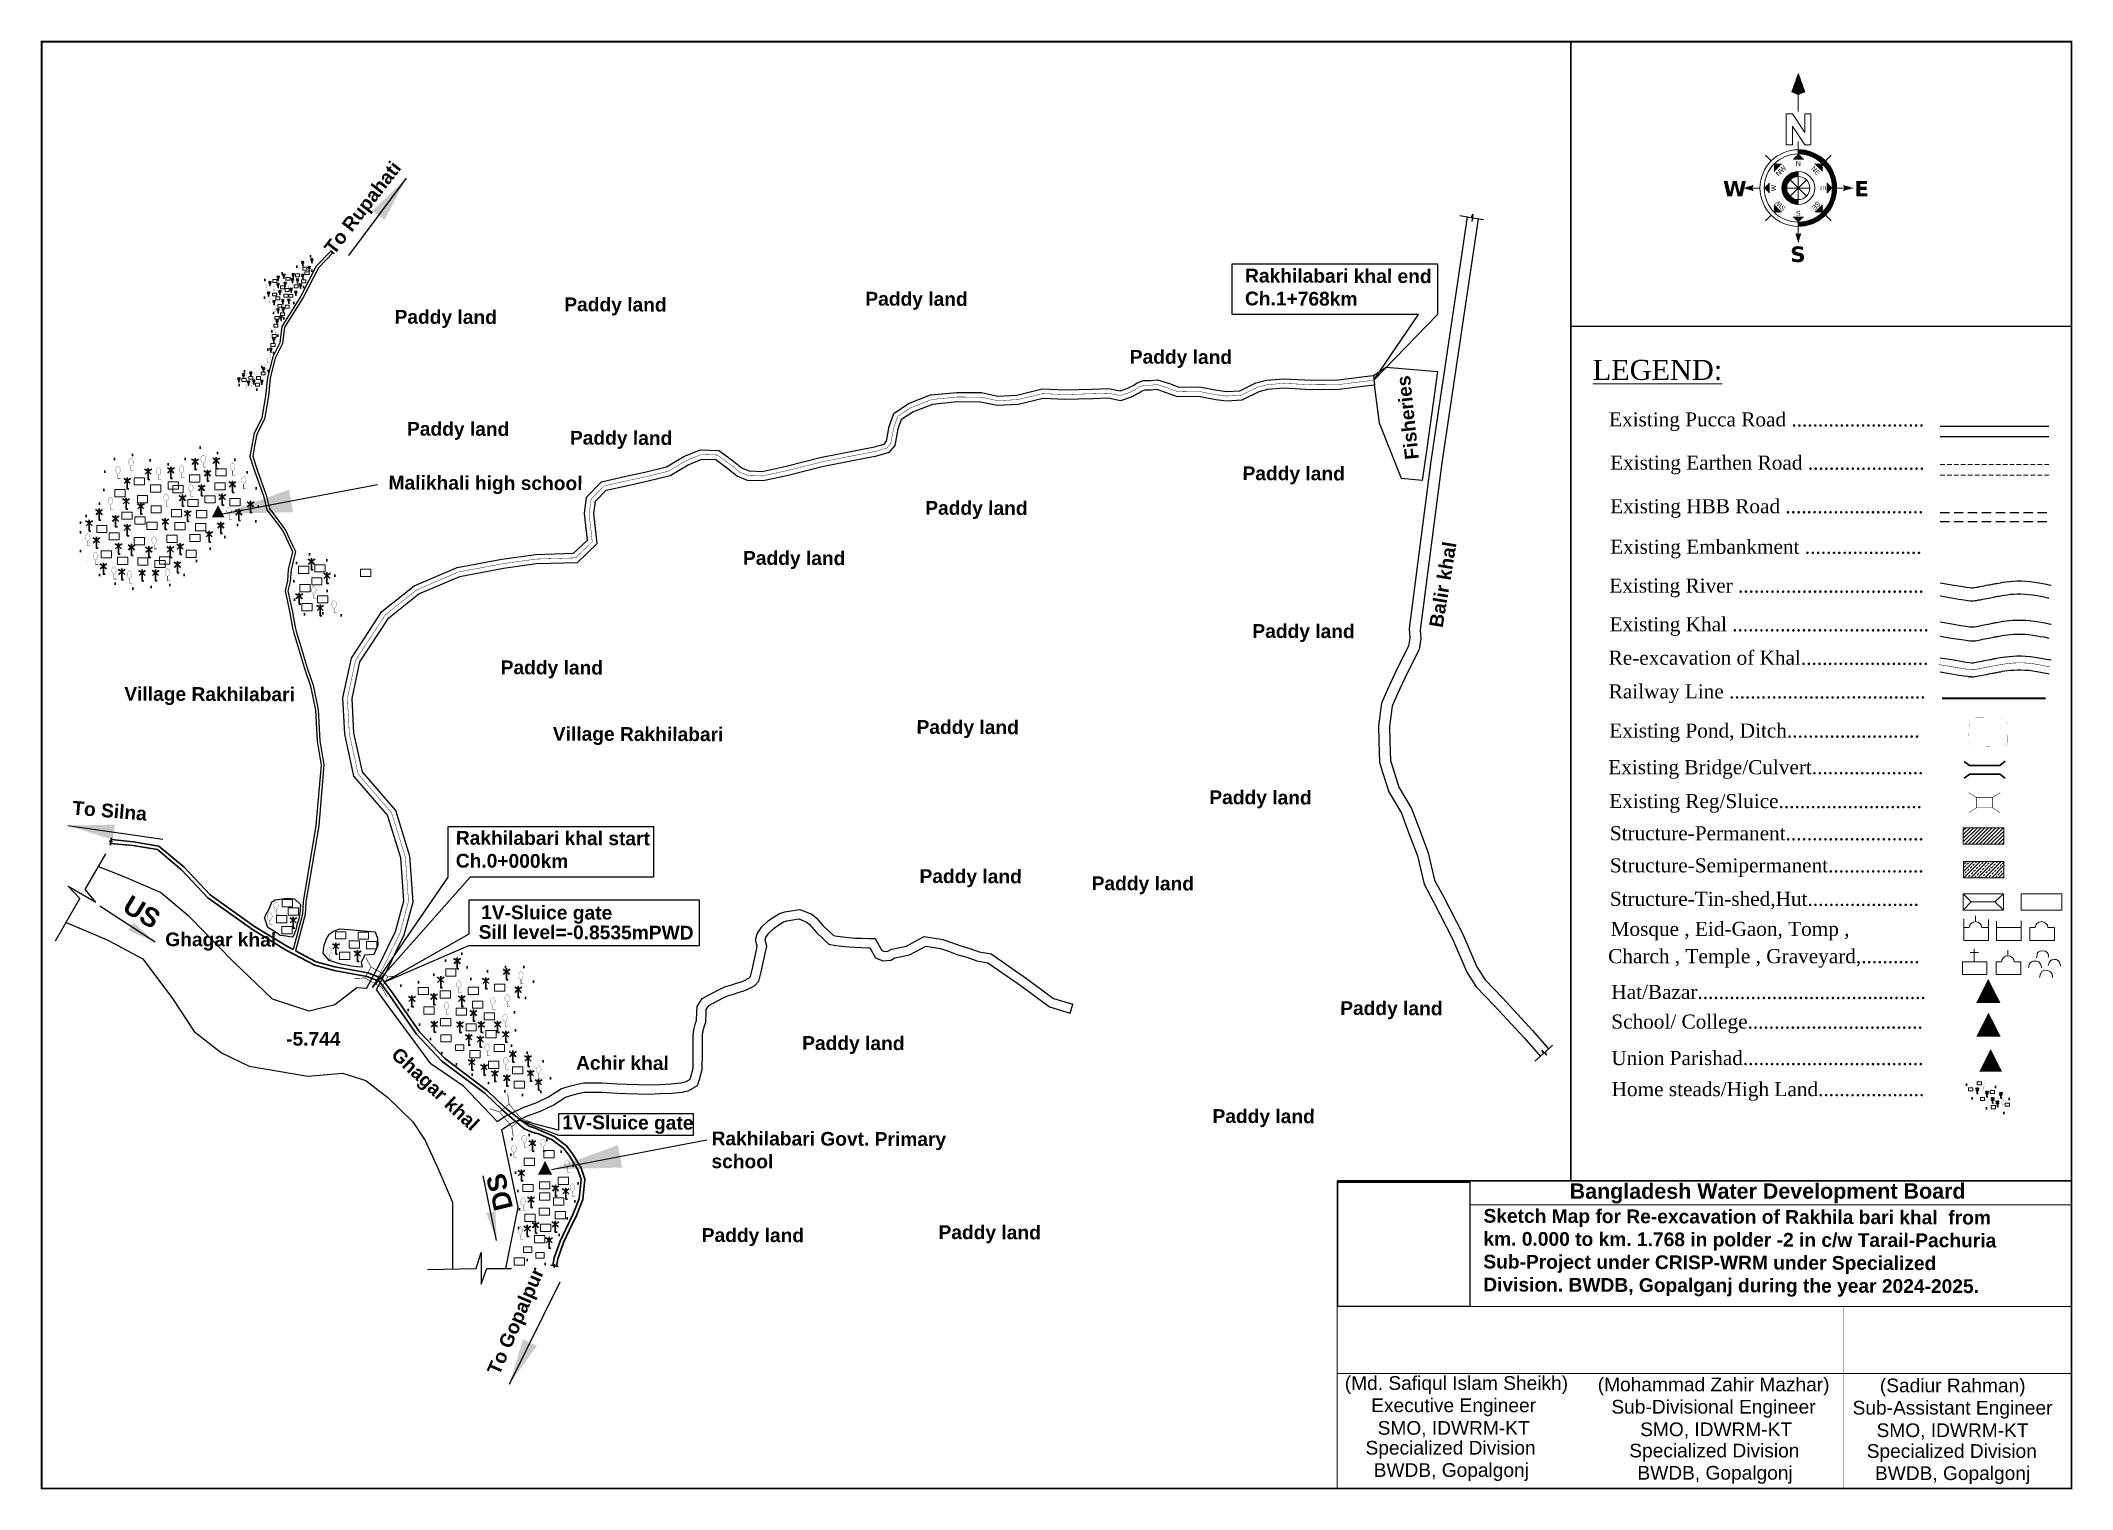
# Model space of a CAD drawing. Header units: millimetres. Extents: x 103 to 31324, y -122131 to -48.
# Drawn here: x 29133 to 31324, y -122131 to -120569 of the extents above; entities outside this region: 3.
import ezdxf
from ezdxf.enums import TextEntityAlignment as Align

# ---------------------------------------------------------------- set-up
doc = ezdxf.new("R2010")
doc.units = ezdxf.units.MM
doc.header["$MEASUREMENT"] = 0
for name, pattern in [('ACAD_ISO02W100', [15, 12, -3]), ('CENTERX2', [4, 2.5, -0.5, 0.5, -0.5]), ('DASHED', [0.75, 0.5, -0.25]), ('DASHED2', [0.375, 0.25, -0.125]), ('DOT2', [0.125, 0, -0.125]), ('HIDDENX2', [0.75, 0.5, -0.25]), ('PHANTOM2', [1.25, 0.625, -0.125, 0.125, -0.125, 0.125, -0.125])]:
    doc.linetypes.add(name, pattern=pattern)
for name, color, linetype, lineweight in [('Bazar', 97, 'Continuous', 15), ('Bridge or Culvert', 7, 'Continuous', 25), ('Church', 170, 'Continuous', 9), ('Earthan Road', 7, 'DASHED2', 9), ('Eid-Gah', 170, 'Continuous', 9), ('Existing Str', 7, 'PHANTOM2', 35), ('existing-profile', 5, 'ACAD_ISO02W100', 25), ('FRAM', 7, 'Continuous', 50), ('Graveyard', 40, 'Continuous', 9), ('HOUSE', 144, 'Continuous', 18), ('line', 10, 'Continuous', 9), ('Mosque', 170, 'Continuous', 9), ('OUTLINE', 7, 'Continuous', 15), ('p2', 32, 'Continuous', 15), ('PL', 7, 'Continuous', 15), ('Pond or Ditch', 7, 'Continuous', 9), ('PUCCA ROAD', 1, 'Continuous', 30), ('Rail Line', 14, 'TRACKS', 35), ('Temple', 170, 'Continuous', 9), ('Tomb', 170, 'Continuous', 9), ('Union', 7, 'Continuous', 15)]:
    doc.layers.add(name, color=color, linetype=linetype, lineweight=lineweight)
for name, color, linetype in [('boundary', 7, 'Continuous'), ('Earthen Emb', 42, 'Continuous'), ('Embankment', 6, 'DASHED'), ('HBB_BFS Road', 7, 'DASHED2'), ('Home Stead', 151, 'Continuous'), ('Khal', 4, 'Continuous'), ('RIVER', 150, 'Continuous'), ('TEXT', 5, 'Continuous'), ('Trees', 77, 'Continuous')]:
    doc.layers.add(name, color=color, linetype=linetype)
doc.styles.add('AR', font='arial.ttf', dxfattribs={"height": 450})
doc.styles.add('b', font='times.ttf')
doc.styles.add('LEG', font='romantic.ttf')
doc.styles.add('Romans', font='arial.ttf')
doc.styles.get("Standard").update_dxf_attribs({"font": 'arial.ttf'})
doc.styles.add('sum', font='arialbd.ttf')
doc.linetypes.add('TRACKS', pattern='A,0.15,[130,ltypeshp.shx,S=0.25,R=0,X=0,Y=0],0.15', length=0.3)
doc.dimstyles.get("Standard").update_dxf_attribs({"dimtxt": 0.18, "dimasz": 0.18, "dimexe": 0.18, "dimexo": 0.0625, "dimgap": 0.09, "dimtad": 0, "dimtih": 1, "dimtoh": 1, "dimdec": 4, "dimzin": 0, "dimdsep": 46, "dimtxsty": 'Standard', "dimblk": 'DATUMBLANK', "dimcen": 0.09, "dimadec": 0, "dimazin": 0, "dimtfac": 1, "dimtdec": 4, "dimtofl": 0, "dimtmove": 0, "dimatfit": 3, "dimfxl": 1, "dimtolj": 1, "dimtzin": 0, "dimarcsym": 0})
picture_1 = doc.add_image_def('image1.png', size_in_pixel=(204, 192))
pattern_1 = [(360, (26.19663, 31.512), (2e-14, 0.2822134), [])]
pattern_2 = [(360, (26.19663, 27.11894), (2e-14, 0.2822134), [])]
pattern_3 = [(180, (26.19663, 27.11894), (2e-14, 0.2822134), [])]
pattern_4 = [(45, (26.19663, 27.11894), (-0.199555, 0.199555), [])]
pattern_5 = [(90, (26.19663, 27.11894), (-0.2822134, 2e-14), [])]
pattern_6 = [(135, (26.19663, 27.11894), (-0.199555, -0.199555), [])]
pattern_7 = [(180, (26.19663, 27.11894), (-2e-14, -0.2822134), [])]
pattern_8 = [(225, (26.19663, 27.11894), (0.199555, -0.199555), [])]
pattern_9 = [(270, (26.19663, 27.11894), (0.2822134, -2e-14), [])]
pattern_10 = [(315, (26.19663, 27.11894), (0.199555, 0.199555), [])]

msp = doc.modelspace()

# ---------------------------------------------------------------- texts
at = {"layer": 'Embankment', "ltscale": 0.1, "char_height": 0.18, "attachment_point": 1}
for insert in [(103.2, -47.9), (103.2, -48.2), (103.4, -48.2)]:
    msp.add_mtext('\\A1;', dxfattribs=dict(at, insert=insert))
at = {"layer": 'FRAM', "linetype": 'Continuous', "lineweight": -3, "style": 'AR'}
for s, p in [('(Md. Safiqul Islam Sheikh)   ', (30668.2, -122023.9)), ('(Mohammad Zahir Mazhar)      ', (30954.1, -122025.4)), ('Executive Engineer     ', (30670.9, -122047.9)), ('Sub-Divisional Engineer       ', (30956.8, -122049.5)), ('SMO, IDWRM-KT     ', (30670.9, -122072.3)), ('SMO, IDWRM-KT      ', (30956.8, -122073.8)), ('Specialized Division     ', (30667.6, -122093.7)), ('Specialized Division     ', (30952, -122096.7)), ('BWDB, Gopalgonj     ', (30668.4, -122117.7)), ('BWDB, Gopalgonj     ', (30952.8, -122120.7))]:
    msp.add_text(s, height=14.765, dxfattribs=at).set_placement(p, align=Align.CENTER)
at = {"layer": 'FRAM', "linetype": 'Continuous', "style": 'AR'}
for s, p in [('(Sadiur Rahman)     ', (31209, -122026.5)), ('Sub-Assistant Engineer      ', (31211.7, -122050.5)), ('SMO, IDWRM-KT      ', (31211.7, -122074.8)), ('Specialized Division     ', (31208, -122097.2)), ('BWDB, Gopalgonj     ', (31208.9, -122121.1))]:
    msp.add_text(s, height=14.765, dxfattribs=at).set_placement(p, align=Align.CENTER)
at = {"layer": 'OUTLINE', "style": 'LEG'}
msp.add_text('%%ULEGEND:', height=21.62, dxfattribs=at).set_placement((30806.5, -120934.9))
at = {"layer": 'OUTLINE', "ltscale": 0.1, "style": 'b'}
for s, p in [('Railway Line .....................................', (30823.8, -121278.3)), (' Existing Reg/Sluice...........................', (30818.6, -121396.6)), ('Structure-Permanent..........................', (30825, -121431.3)), ('Structure-Semipermanent..................', (30825, -121465.9)), ('Structure-Tin-shed,Hut.....................', (30825, -121502)), ('Mosque , Eid-Gaon, Tomp ,', (30825.8, -121534.4)), ('Charch , Temple , Graveyard,........... ', (30823.2, -121563.8)), ('Home steads/High Land....................', (30826.9, -121707.2))]:
    msp.add_text(s, height=15.163, dxfattribs=at).set_placement(p)
at = {"layer": 'OUTLINE', "ltscale": 0.1, "char_height": 15.163, "width": 707.483, "attachment_point": 1, "style": 'b'}
for s, insert in [('Existing Pucca Road .........................', (30824.2, -120969.9)), ('Existing Earthen Road ......................', (30825.3, -121016.5)), ('Existing HBB Road ..........................', (30825.3, -121063.5)), ('Existing Embankment ......................', (30825.3, -121107.2)), (' Existing River ...................................', (30818.8, -121149.1)), ('Existing Khal .....................................', (30824.7, -121190.8)), ('Re-excavation of Khal........................', (30823.7, -121226.9)), (' Existing Pond, Ditch.........................', (30818.7, -121305.4)), (' Existing Bridge/Culvert.....................', (30817.6, -121344.9)), ('Hat/Bazar...........................................', (30826.6, -121587.2)), ('School/ College.................................', (30826.6, -121619.2)), ('Union Parishad..................................', (30826.6, -121658.5))]:
    msp.add_mtext(s, dxfattribs=dict(at, insert=insert))
at = {"layer": 'TEXT', "color": 7, "style": 'sum'}
msp.add_text('Bangladesh Water Development Board', height=16.564, rotation=0.0165, dxfattribs=at).set_placement((30995.1, -121817.8), align=Align.CENTER)
at = {"layer": 'TEXT', "color": 7, "attachment_point": 1, "style": 'sum'}
for s, insert, char_height, width, rotation in [('To Rupahati', (29437.7, -120791.8), 14.808, 286.647, 52.1723), ('Rakhilabari khal end\\PCh.1+768km', (30431.7, -120815), 14.808, 286.647, 359.7933), ('Paddy land ', (29697.7, -120846), 14.808, 286.647, 359.7933), ('Paddy land ', (30022.3, -120839.9), 14.808, 286.647, 359.7933), ('Paddy land ', (29514.7, -120859.4), 14.808, 286.647, 359.7933), ('Paddy land ', (30307.4, -120902.5), 14.808, 286.647, 359.7933), ('Fisheries ', (30604.3, -121021.5), 14.81, 286.647, 96.0225), ('Paddy land ', (29528.1, -120980.1), 14.808, 286.647, 359.7933), ('Paddy land ', (29703.8, -120989.8), 14.808, 286.647, 359.7933), ('Paddy land ', (30429, -121028.1), 14.808, 286.647, 359.7933), ('Malikhali high school', (29508.2, -121038.2), 14.808, 286.647, 359.7933), ('Paddy land ', (30086.9, -121065.4), 14.808, 286.647, 359.7933), ('Paddy land ', (29890.4, -121119.4), 14.808, 286.647, 359.7933), ('Balir khal', (30630, -121200.3), 14.81, 286.647, 80.5899), ('Paddy land ', (30439.6, -121198.2), 14.808, 286.647, 359.7933), ('Paddy land ', (29629.1, -121237.4), 14.808, 286.647, 359.7933), ('Village Rakhilabari', (29223.3, -121265.9), 14.808, 286.647, 359.7933), ('Village Rakhilabari', (29685.3, -121309), 14.808, 286.647, 359.7933), ('Paddy land ', (30077.5, -121301.7), 14.808, 286.647, 359.7933), ('Paddy land ', (30393.2, -121377.5), 14.808, 286.647, 359.7933), ('To Silna', (29168, -121388.7), 14.81, 286.647, 355.2228), ('Rakhilabari khal start\\PCh.0+000km', (29580.8, -121421.2), 14.808, 286.647, 359.7933), ('Paddy land ', (30080.7, -121462.5), 14.808, 286.647, 359.7933), ('Paddy land ', (30266.3, -121470.2), 14.808, 286.647, 359.7933), ('US', (29230.5, -121489.4), 20.54, 397.532, 328.8518), ('1V-Sluice gate', (29608, -121501.5), 14.808, 286.647, 359.7933), ('Ghagar khal', (29267.5, -121530.7), 14.808, 286.647, 359.7933), ('Sill level=-0.8535mPWD', (29605.4, -121522.7), 14.808, 286.647, 359.7933), ('Paddy land ', (30534.3, -121604.8), 14.808, 286.647, 359.7933), ('-5.744', (29397.8, -121637.9), 14.81, 286.647, 359.7933), ('Paddy land ', (29954.2, -121642.4), 14.808, 286.647, 359.7933), ('Ghagar khal', (29520.1, -121653.2), 14.808, 286.647, 316.9676), ('Achir khal', (29710.4, -121663.8), 14.81, 286.647, 359.7933), ('1V-Sluice gate', (29695.6, -121728), 14.808, 286.647, 359.7933), ('Paddy land ', (30396.6, -121721.2), 14.808, 286.647, 359.7933), ('Rakhilabari Govt. Primary school', (29856.5, -121745.3), 14.808, 286.647, 359.7933), ('DS', (29622.6, -121832.5), 20.54, 397.532, 103.776), ('Sketch Map for Re-excavation of Rakhila bari khal  from km. 0.000 to km. 1.768 in polder -2 in c/w Tarail-Pachuria Sub-Project under CRISP-WRM under Specialized Division. BWDB, Gopalganj during the year 2024-2025. ', (30688.8, -121828.8), 14.808, 566.539, 359.7933), ('Paddy land ', (29845.9, -121849.5), 14.808, 286.647, 359.7933), ('Paddy land ', (30101.2, -121846.4), 14.808, 286.647, 359.7933), ('To Gopalpur', (29613.9, -122003.1), 14.808, 286.647, 66.6437)]:
    msp.add_mtext(s, dxfattribs=dict(at, insert=insert, char_height=char_height, width=width, rotation=rotation))

# ---------------------------------------------------------------- blocks, each defined once
blk = doc.blocks.new('A$C3E516E70')
at = {"layer": 'Existing Str', "linetype": 'Continuous', "const_width": 1.25}
for points in [[(0.3, 51.6), (19.6, 39.6), (61.5, 39.6), (80.8, 51.6)], [(0.3, 0.5), (19.6, 12.6), (61.5, 12.6), (80.8, 0.5)], [(19.6, 12.6), (19.6, 39.6)], [(61.5, 12.6), (61.5, 39.6)]]:
    blk.add_lwpolyline(points, dxfattribs=at)
blk = doc.blocks.new('A$C7FEE66E4')
at = {"layer": 'Trees', "linetype": 'Continuous', "const_width": 0.000142}
blk.add_lwpolyline([(0, 0, 0.606435), (0, 0.0049, 0.606435)], format="xyb", close=True, dxfattribs=at)
at = {"layer": 'Trees', "linetype": 'Continuous', "const_width": 0.000252}
for points in [[(0, 0), (0, -0.0029)], [(0, -0.0029), (0.0017, -0.0029)]]:
    blk.add_lwpolyline(points, dxfattribs=at)
blk = doc.blocks.new('A$C01DB3217')
at = {"layer": 'Trees', "color": 1, "lineweight": 30}
blk.add_lwpolyline([(0, 0.0028), (0, -0.0071), (0.0015, -0.0071)], dxfattribs=at)
for centre, start, end in [((-0.012, -0.0154), 41.2491, 62.6782), ((0.012, -0.0154), 117.3218, 138.7509)]:
    blk.add_arc(centre, 0.0195, start, end, dxfattribs=at)
blk = doc.blocks.new('A$C5FE22593')
h = blk.add_hatch()
h.set_pattern_fill('_USER', color=11, scale=0.282213, style=0, pattern_type=0)
h.set_pattern_definition(pattern_1)
h.paths.add_polyline_path([(26.2, 66.79), (23.84, 60.2), (26.2, 59.26), (28.55, 60.2)])
h = blk.add_hatch()
h.set_pattern_fill('_USER', color=11, scale=0.282213, style=0, pattern_type=0)
h.set_pattern_definition(pattern_1)
h.paths.add_polyline_path([(26.2, 66.79), (23.84, 60.2), (26.2, 59.26), (28.55, 60.2)])
h = blk.add_hatch()
h.set_pattern_fill('_USER', color=11, scale=0.282213, style=0, pattern_type=0)
h.set_pattern_definition(pattern_1)
h.paths.add_polyline_path([(26.2, 66.79), (23.84, 60.2), (26.2, 59.26), (28.55, 60.2)])
h = blk.add_hatch()
h.set_pattern_fill('_USER', color=11, scale=0.282213, style=0, pattern_type=0)
h.set_pattern_definition(pattern_1)
h.paths.add_polyline_path([(26.2, 66.79), (23.84, 60.2), (26.2, 59.26), (28.55, 60.2)])
h = blk.add_hatch()
h.set_pattern_fill('_USER', color=11, scale=0.282213, angle=135, style=0, pattern_type=0)
h.set_pattern_definition(pattern_6)
h.paths.add_polyline_path([(20.54, 35.43), (17.88, 35.43), (17.88, 32.77)])
h = blk.add_hatch()
h.set_pattern_fill('_USER', color=11, scale=0.282213, angle=135, style=0, pattern_type=0)
h.set_pattern_definition(pattern_6)
h.paths.add_polyline_path([(20.54, 35.43), (17.88, 35.43), (17.88, 32.77)])
h = blk.add_hatch()
h.set_pattern_fill('_USER', color=11, scale=0.282213, angle=135, style=0, pattern_type=0)
h.set_pattern_definition(pattern_6)
h.paths.add_polyline_path([(20.54, 35.43), (17.88, 35.43), (17.88, 32.77)])
h = blk.add_hatch()
h.set_pattern_fill('_USER', color=11, scale=0.282213, angle=135, style=0, pattern_type=0)
h.set_pattern_definition(pattern_6)
h.paths.add_polyline_path([(20.54, 35.43), (17.88, 35.43), (17.88, 32.77)])
h = blk.add_hatch(color=11)
h.paths.add_polyline_path([(26.2, 15.36), (26.2, 13.92, 1), (26.2, 40.32), (26.2, 38.88, -1)])
h.paths.add_polyline_path([(26.2, 31.11), (26.2, 32.76, 1), (26.2, 21.47), (26.2, 23.13, -1)])
h = blk.add_hatch(color=11)
h.paths.add_polyline_path([(26.2, 15.36), (26.2, 13.92, 1), (26.2, 40.32), (26.2, 38.88, -1)])
h.paths.add_polyline_path([(26.2, 31.11), (26.2, 32.76, 1), (26.2, 21.47), (26.2, 23.13, -1)])
h = blk.add_hatch(color=11)
h.paths.add_polyline_path([(26.2, 15.36), (26.2, 13.92, 1), (26.2, 40.32), (26.2, 38.88, -1)])
h.paths.add_polyline_path([(26.2, 31.11), (26.2, 32.76, 1), (26.2, 21.47), (26.2, 23.13, -1)])
h = blk.add_hatch(color=11)
h.paths.add_polyline_path([(26.2, 15.36), (26.2, 13.92, 1), (26.2, 40.32), (26.2, 38.88, -1)])
h.paths.add_polyline_path([(26.2, 31.11), (26.2, 32.76, 1), (26.2, 21.47), (26.2, 23.13, -1)])
h = blk.add_hatch()
h.set_pattern_fill('_USER', color=11, scale=0.282213, angle=90, style=0, pattern_type=0)
h.set_pattern_definition(pattern_5)
h.paths.add_polyline_path([(28.08, 37), (26.2, 38.88), (24.32, 37)])
h = blk.add_hatch()
h.set_pattern_fill('_USER', color=11, scale=0.282213, angle=90, style=0, pattern_type=0)
h.set_pattern_definition(pattern_5)
h.paths.add_polyline_path([(28.08, 37), (26.2, 38.88), (24.32, 37)])
h = blk.add_hatch()
h.set_pattern_fill('_USER', color=11, scale=0.282213, angle=90, style=0, pattern_type=0)
h.set_pattern_definition(pattern_5)
h.paths.add_polyline_path([(28.08, 37), (26.2, 38.88), (24.32, 37)])
h = blk.add_hatch()
h.set_pattern_fill('_USER', color=11, scale=0.282213, angle=90, style=0, pattern_type=0)
h.set_pattern_definition(pattern_5)
h.paths.add_polyline_path([(28.08, 37), (26.2, 38.88), (24.32, 37)])
h = blk.add_hatch()
h.set_pattern_fill('_USER', color=11, scale=0.282213, style=0, pattern_type=0)
h.set_pattern_definition(pattern_2)
h.paths.add_polyline_path([(39.4, 27.12, 0.414214), (26.2, 40.32), (26.2, 38.88, -0.414214), (37.96, 27.12, -0.414214), (26.2, 15.36), (26.2, 13.92, 0.414214)])
h = blk.add_hatch()
h.set_pattern_fill('_USER', color=11, scale=0.282213, style=0, pattern_type=0)
h.set_pattern_definition(pattern_2)
h.paths.add_polyline_path([(39.4, 27.12, 0.414214), (26.2, 40.32), (26.2, 38.88, -0.414214), (37.96, 27.12, -0.414214), (26.2, 15.36), (26.2, 13.92, 0.414214)])
h = blk.add_hatch()
h.set_pattern_fill('_USER', color=11, scale=0.282213, style=0, pattern_type=0)
h.set_pattern_definition(pattern_2)
h.paths.add_polyline_path([(39.4, 27.12, 0.414214), (26.2, 40.32), (26.2, 38.88, -0.414214), (37.96, 27.12, -0.414214), (26.2, 15.36), (26.2, 13.92, 0.414214)])
h = blk.add_hatch()
h.set_pattern_fill('_USER', color=11, scale=0.282213, style=0, pattern_type=0)
h.set_pattern_definition(pattern_2)
h.paths.add_polyline_path([(39.4, 27.12, 0.414214), (26.2, 40.32), (26.2, 38.88, -0.414214), (37.96, 27.12, -0.414214), (26.2, 15.36), (26.2, 13.92, 0.414214)])
h = blk.add_hatch()
h.set_pattern_fill('_USER', color=11, scale=0.282213, angle=45, style=0, pattern_type=0)
h.set_pattern_definition(pattern_4)
h.paths.add_polyline_path([(34.51, 32.77), (34.51, 35.43), (31.85, 35.43)])
h = blk.add_hatch()
h.set_pattern_fill('_USER', color=11, scale=0.282213, angle=45, style=0, pattern_type=0)
h.set_pattern_definition(pattern_4)
h.paths.add_polyline_path([(34.51, 32.77), (34.51, 35.43), (31.85, 35.43)])
h = blk.add_hatch()
h.set_pattern_fill('_USER', color=11, scale=0.282213, angle=45, style=0, pattern_type=0)
h.set_pattern_definition(pattern_4)
h.paths.add_polyline_path([(34.51, 32.77), (34.51, 35.43), (31.85, 35.43)])
h = blk.add_hatch()
h.set_pattern_fill('_USER', color=11, scale=0.282213, angle=45, style=0, pattern_type=0)
h.set_pattern_definition(pattern_4)
h.paths.add_polyline_path([(34.51, 32.77), (34.51, 35.43), (31.85, 35.43)])
h = blk.add_hatch()
h.set_pattern_fill('_USER', color=11, scale=0.282213, style=0, pattern_type=0)
h.set_pattern_definition(pattern_3)
h.paths.add_polyline_path([(10.67, 26.18), (10.2, 27.12), (10.67, 28.06), (7.38, 27.12)])
h = blk.add_hatch()
h.set_pattern_fill('_USER', color=11, scale=0.282213, style=0, pattern_type=0)
h.set_pattern_definition(pattern_3)
h.paths.add_polyline_path([(10.67, 26.18), (10.2, 27.12), (10.67, 28.06), (7.38, 27.12)])
h = blk.add_hatch()
h.set_pattern_fill('_USER', color=11, scale=0.282213, style=0, pattern_type=0)
h.set_pattern_definition(pattern_3)
h.paths.add_polyline_path([(10.67, 26.18), (10.2, 27.12), (10.67, 28.06), (7.38, 27.12)])
h = blk.add_hatch()
h.set_pattern_fill('_USER', color=11, scale=0.282213, style=0, pattern_type=0)
h.set_pattern_definition(pattern_3)
h.paths.add_polyline_path([(10.67, 26.18), (10.2, 27.12), (10.67, 28.06), (7.38, 27.12)])
h = blk.add_hatch()
h.set_pattern_fill('_USER', color=11, scale=0.282213, angle=180, style=0, pattern_type=0)
h.set_pattern_definition(pattern_7)
h.paths.add_polyline_path([(16.32, 29), (14.44, 27.12), (16.32, 25.24)])
h = blk.add_hatch()
h.set_pattern_fill('_USER', color=11, scale=0.282213, angle=180, style=0, pattern_type=0)
h.set_pattern_definition(pattern_7)
h.paths.add_polyline_path([(16.32, 29), (14.44, 27.12), (16.32, 25.24)])
h = blk.add_hatch()
h.set_pattern_fill('_USER', color=11, scale=0.282213, angle=180, style=0, pattern_type=0)
h.set_pattern_definition(pattern_7)
h.paths.add_polyline_path([(16.32, 29), (14.44, 27.12), (16.32, 25.24)])
h = blk.add_hatch()
h.set_pattern_fill('_USER', color=11, scale=0.282213, angle=180, style=0, pattern_type=0)
h.set_pattern_definition(pattern_7)
h.paths.add_polyline_path([(16.32, 29), (14.44, 27.12), (16.32, 25.24)])
h = blk.add_hatch()
h.set_pattern_fill('_USER', color=11, scale=0.282213, style=0, pattern_type=0)
h.set_pattern_definition(pattern_2)
h.paths.add_polyline_path([(26.2, 31.11), (26.2, 32.76, 0.414214), (20.55, 27.12, 0.414214), (26.2, 21.47), (26.2, 23.13, -0.414214), (22.21, 27.12, -0.414214)])
h = blk.add_hatch()
h.set_pattern_fill('_USER', color=11, scale=0.282213, style=0, pattern_type=0)
h.set_pattern_definition(pattern_2)
h.paths.add_polyline_path([(26.2, 31.11), (26.2, 32.76, 0.414214), (20.55, 27.12, 0.414214), (26.2, 21.47), (26.2, 23.13, -0.414214), (22.21, 27.12, -0.414214)])
h = blk.add_hatch()
h.set_pattern_fill('_USER', color=11, scale=0.282213, style=0, pattern_type=0)
h.set_pattern_definition(pattern_2)
h.paths.add_polyline_path([(26.2, 31.11), (26.2, 32.76, 0.414214), (20.55, 27.12, 0.414214), (26.2, 21.47), (26.2, 23.13, -0.414214), (22.21, 27.12, -0.414214)])
h = blk.add_hatch()
h.set_pattern_fill('_USER', color=11, scale=0.282213, style=0, pattern_type=0)
h.set_pattern_definition(pattern_2)
h.paths.add_polyline_path([(26.2, 31.11), (26.2, 32.76, 0.414214), (20.55, 27.12, 0.414214), (26.2, 21.47), (26.2, 23.13, -0.414214), (22.21, 27.12, -0.414214)])
h = blk.add_hatch()
h.set_pattern_fill('_USER', color=11, scale=0.282213, style=0, pattern_type=0)
h.set_pattern_definition(pattern_2)
h.paths.add_polyline_path([(36.07, 29), (36.07, 25.24), (37.96, 27.12)])
h = blk.add_hatch()
h.set_pattern_fill('_USER', color=11, scale=0.282213, style=0, pattern_type=0)
h.set_pattern_definition(pattern_2)
h.paths.add_polyline_path([(36.07, 29), (36.07, 25.24), (37.96, 27.12)])
h = blk.add_hatch()
h.set_pattern_fill('_USER', color=11, scale=0.282213, style=0, pattern_type=0)
h.set_pattern_definition(pattern_2)
h.paths.add_polyline_path([(36.07, 29), (36.07, 25.24), (37.96, 27.12)])
h = blk.add_hatch()
h.set_pattern_fill('_USER', color=11, scale=0.282213, style=0, pattern_type=0)
h.set_pattern_definition(pattern_2)
h.paths.add_polyline_path([(36.07, 29), (36.07, 25.24), (37.96, 27.12)])
h = blk.add_hatch()
h.set_pattern_fill('_USER', color=11, scale=0.282213, style=0, pattern_type=0)
h.set_pattern_definition(pattern_2)
h.paths.add_polyline_path([(45.01, 27.12), (41.72, 28.06), (42.19, 27.12), (41.72, 26.18)])
h = blk.add_hatch()
h.set_pattern_fill('_USER', color=11, scale=0.282213, style=0, pattern_type=0)
h.set_pattern_definition(pattern_2)
h.paths.add_polyline_path([(45.01, 27.12), (41.72, 28.06), (42.19, 27.12), (41.72, 26.18)])
h = blk.add_hatch()
h.set_pattern_fill('_USER', color=11, scale=0.282213, style=0, pattern_type=0)
h.set_pattern_definition(pattern_2)
h.paths.add_polyline_path([(45.01, 27.12), (41.72, 28.06), (42.19, 27.12), (41.72, 26.18)])
h = blk.add_hatch()
h.set_pattern_fill('_USER', color=11, scale=0.282213, style=0, pattern_type=0)
h.set_pattern_definition(pattern_2)
h.paths.add_polyline_path([(45.01, 27.12), (41.72, 28.06), (42.19, 27.12), (41.72, 26.18)])
h = blk.add_hatch()
h.set_pattern_fill('_USER', color=11, scale=0.282213, angle=-135, style=0, pattern_type=0)
h.set_pattern_definition(pattern_8)
h.paths.add_polyline_path([(17.88, 21.46), (17.88, 18.8), (20.54, 18.8)])
h = blk.add_hatch()
h.set_pattern_fill('_USER', color=11, scale=0.282213, angle=-135, style=0, pattern_type=0)
h.set_pattern_definition(pattern_8)
h.paths.add_polyline_path([(17.88, 21.46), (17.88, 18.8), (20.54, 18.8)])
h = blk.add_hatch()
h.set_pattern_fill('_USER', color=11, scale=0.282213, angle=-135, style=0, pattern_type=0)
h.set_pattern_definition(pattern_8)
h.paths.add_polyline_path([(17.88, 21.46), (17.88, 18.8), (20.54, 18.8)])
h = blk.add_hatch()
h.set_pattern_fill('_USER', color=11, scale=0.282213, angle=-135, style=0, pattern_type=0)
h.set_pattern_definition(pattern_8)
h.paths.add_polyline_path([(17.88, 21.46), (17.88, 18.8), (20.54, 18.8)])
h = blk.add_hatch()
h.set_pattern_fill('_USER', color=11, scale=0.282213, angle=-45, style=0, pattern_type=0)
h.set_pattern_definition(pattern_10)
h.paths.add_polyline_path([(31.85, 18.8), (34.51, 18.8), (34.51, 21.46)])
h = blk.add_hatch()
h.set_pattern_fill('_USER', color=11, scale=0.282213, angle=-45, style=0, pattern_type=0)
h.set_pattern_definition(pattern_10)
h.paths.add_polyline_path([(31.85, 18.8), (34.51, 18.8), (34.51, 21.46)])
h = blk.add_hatch()
h.set_pattern_fill('_USER', color=11, scale=0.282213, angle=-45, style=0, pattern_type=0)
h.set_pattern_definition(pattern_10)
h.paths.add_polyline_path([(31.85, 18.8), (34.51, 18.8), (34.51, 21.46)])
h = blk.add_hatch()
h.set_pattern_fill('_USER', color=11, scale=0.282213, angle=-45, style=0, pattern_type=0)
h.set_pattern_definition(pattern_10)
h.paths.add_polyline_path([(31.85, 18.8), (34.51, 18.8), (34.51, 21.46)])
h = blk.add_hatch()
h.set_pattern_fill('_USER', color=11, scale=0.282213, angle=-90, style=0, pattern_type=0)
h.set_pattern_definition(pattern_9)
h.paths.add_polyline_path([(24.32, 17.24), (26.2, 15.36), (28.08, 17.24)])
h = blk.add_hatch()
h.set_pattern_fill('_USER', color=11, scale=0.282213, angle=-90, style=0, pattern_type=0)
h.set_pattern_definition(pattern_9)
h.paths.add_polyline_path([(24.32, 17.24), (26.2, 15.36), (28.08, 17.24)])
h = blk.add_hatch()
h.set_pattern_fill('_USER', color=11, scale=0.282213, angle=-90, style=0, pattern_type=0)
h.set_pattern_definition(pattern_9)
h.paths.add_polyline_path([(24.32, 17.24), (26.2, 15.36), (28.08, 17.24)])
h = blk.add_hatch()
h.set_pattern_fill('_USER', color=11, scale=0.282213, angle=-90, style=0, pattern_type=0)
h.set_pattern_definition(pattern_9)
h.paths.add_polyline_path([(24.32, 17.24), (26.2, 15.36), (28.08, 17.24)])
h = blk.add_hatch()
h.set_pattern_fill('_USER', color=11, scale=0.282213, style=0, pattern_type=0)
h.set_pattern_definition(pattern_2)
h.paths.add_polyline_path([(27.14, 11.6), (26.2, 11.13), (25.26, 11.6), (26.2, 8.3)])
h = blk.add_hatch()
h.set_pattern_fill('_USER', color=11, scale=0.282213, style=0, pattern_type=0)
h.set_pattern_definition(pattern_2)
h.paths.add_polyline_path([(27.14, 11.6), (26.2, 11.13), (25.26, 11.6), (26.2, 8.3)])
h = blk.add_hatch()
h.set_pattern_fill('_USER', color=11, scale=0.282213, style=0, pattern_type=0)
h.set_pattern_definition(pattern_2)
h.paths.add_polyline_path([(27.14, 11.6), (26.2, 11.13), (25.26, 11.6), (26.2, 8.3)])
h = blk.add_hatch()
h.set_pattern_fill('_USER', color=11, scale=0.282213, style=0, pattern_type=0)
h.set_pattern_definition(pattern_2)
h.paths.add_polyline_path([(27.14, 11.6), (26.2, 11.13), (25.26, 11.6), (26.2, 8.3)])
at = {"color": 11}
for p, q in [((26.2, 53.5), (26.2, 59.26)), ((26.2, 53.5), (26.2, 59.26)), ((26.2, 53.5), (26.2, 59.26)), ((26.2, 53.5), (26.2, 59.26)), ((26.2, 40.32), (26.2, 43.11)), ((26.2, 40.32), (26.2, 43.11)), ((26.2, 40.32), (26.2, 43.11)), ((26.2, 40.32), (26.2, 43.11)), ((16.86, 36.46), (14.89, 38.43)), ((16.86, 36.46), (14.89, 38.43)), ((16.86, 36.46), (14.89, 38.43)), ((16.86, 36.46), (14.89, 38.43)), ((26.2, 40.32), (26.2, 38.88)), ((26.2, 40.32), (26.2, 38.88)), ((26.2, 40.32), (26.2, 38.88)), ((26.2, 40.32), (26.2, 38.88)), ((35.53, 36.46), (37.5, 38.43)), ((35.53, 36.46), (37.5, 38.43)), ((35.53, 36.46), (37.5, 38.43)), ((35.53, 36.46), (37.5, 38.43)), ((23.37, 24.3), (29.02, 29.94)), ((29.02, 24.3), (23.37, 29.94)), ((29.02, 29.94), (23.37, 24.3)), ((23.37, 29.94), (29.02, 24.3)), ((23.37, 24.3), (29.02, 29.94)), ((29.02, 24.3), (23.37, 29.94)), ((29.02, 29.94), (23.37, 24.3)), ((23.37, 29.94), (29.02, 24.3)), ((23.37, 24.3), (29.02, 29.94)), ((29.02, 24.3), (23.37, 29.94)), ((29.02, 29.94), (23.37, 24.3)), ((23.37, 29.94), (29.02, 24.3)), ((23.37, 24.3), (29.02, 29.94)), ((29.02, 24.3), (23.37, 29.94)), ((29.02, 29.94), (23.37, 24.3)), ((23.37, 29.94), (29.02, 24.3)), ((26.2, 31.11), (26.2, 32.76)), ((26.2, 31.11), (26.2, 32.76)), ((26.2, 31.11), (26.2, 32.76)), ((26.2, 31.11), (26.2, 32.76)), ((26.2, 23.13), (26.2, 31.11)), ((26.2, 31.11), (26.2, 23.13)), ((26.2, 23.13), (26.2, 31.11)), ((26.2, 31.11), (26.2, 23.13)), ((26.2, 23.13), (26.2, 31.11)), ((26.2, 31.11), (26.2, 23.13)), ((26.2, 23.13), (26.2, 31.11)), ((26.2, 31.11), (26.2, 23.13)), ((12.99, 27.12), (10.2, 27.12)), ((12.99, 27.12), (10.2, 27.12)), ((12.99, 27.12), (10.2, 27.12)), ((12.99, 27.12), (10.2, 27.12)), ((22.21, 27.12), (30.19, 27.12)), ((30.19, 27.12), (22.21, 27.12)), ((22.21, 27.12), (30.19, 27.12)), ((30.19, 27.12), (22.21, 27.12)), ((22.21, 27.12), (30.19, 27.12)), ((30.19, 27.12), (22.21, 27.12)), ((22.21, 27.12), (30.19, 27.12)), ((30.19, 27.12), (22.21, 27.12)), ((26.2, 23.13), (26.2, 21.47)), ((26.2, 23.13), (26.2, 21.47)), ((26.2, 23.13), (26.2, 21.47)), ((26.2, 23.13), (26.2, 21.47)), ((39.4, 27.12), (42.19, 27.12)), ((39.4, 27.12), (42.19, 27.12)), ((39.4, 27.12), (42.19, 27.12)), ((39.4, 27.12), (42.19, 27.12)), ((16.86, 17.78), (14.89, 15.81)), ((16.86, 17.78), (14.89, 15.81)), ((16.86, 17.78), (14.89, 15.81)), ((16.86, 17.78), (14.89, 15.81)), ((26.2, 13.92), (26.2, 15.36)), ((26.2, 13.92), (26.2, 15.36)), ((26.2, 13.92), (26.2, 15.36)), ((26.2, 13.92), (26.2, 15.36)), ((35.53, 17.78), (37.5, 15.81)), ((35.53, 17.78), (37.5, 15.81)), ((35.53, 17.78), (37.5, 15.81)), ((35.53, 17.78), (37.5, 15.81)), ((26.2, 13.92), (26.2, 11.13)), ((26.2, 13.92), (26.2, 11.13)), ((26.2, 13.92), (26.2, 11.13)), ((26.2, 13.92), (26.2, 11.13))]:
    blk.add_line(p, q, dxfattribs=at)
at = {"color": 1}
for p, q in [((22.03, 52.68), (24.16, 52.68)), ((22.03, 42.01), (22.03, 52.68)), ((22.03, 52.68), (24.16, 52.68)), ((22.03, 42.01), (22.03, 52.68)), ((22.03, 52.68), (24.16, 52.68)), ((22.03, 42.01), (22.03, 52.68)), ((22.03, 52.68), (24.16, 52.68)), ((22.03, 42.01), (22.03, 52.68)), ((24.16, 52.68), (28.43, 46.28)), ((24.16, 52.68), (28.43, 46.28)), ((24.16, 52.68), (28.43, 46.28)), ((24.16, 52.68), (28.43, 46.28)), ((28.43, 52.68), (30.56, 52.68)), ((28.43, 46.28), (28.43, 52.68)), ((28.43, 52.68), (30.56, 52.68)), ((28.43, 46.28), (28.43, 52.68)), ((28.43, 52.68), (30.56, 52.68)), ((28.43, 46.28), (28.43, 52.68)), ((28.43, 52.68), (30.56, 52.68)), ((28.43, 46.28), (28.43, 52.68)), ((30.56, 52.68), (30.56, 42.01)), ((30.56, 52.68), (30.56, 42.01)), ((30.56, 52.68), (30.56, 42.01)), ((30.56, 52.68), (30.56, 42.01)), ((24.16, 42.01), (22.03, 42.01)), ((24.16, 42.01), (22.03, 42.01)), ((24.16, 42.01), (22.03, 42.01)), ((24.16, 42.01), (22.03, 42.01)), ((24.16, 48.41), (24.16, 42.01)), ((28.43, 42.01), (24.16, 48.41)), ((24.16, 48.41), (24.16, 42.01)), ((28.43, 42.01), (24.16, 48.41)), ((24.16, 48.41), (24.16, 42.01)), ((28.43, 42.01), (24.16, 48.41)), ((24.16, 48.41), (24.16, 42.01)), ((28.43, 42.01), (24.16, 48.41)), ((30.56, 42.01), (28.43, 42.01)), ((30.56, 42.01), (28.43, 42.01)), ((30.56, 42.01), (28.43, 42.01)), ((30.56, 42.01), (28.43, 42.01))]:
    blk.add_line(p, q, dxfattribs=at)
at = {"color": 11}
for radius in [13.2, 13.2, 13.2, 13.2, 11.76, 11.76, 11.76, 11.76, 5.64, 5.64, 5.64, 5.64, 3.99, 3.99, 3.99, 3.99]:
    blk.add_circle((26.2, 27.12), radius, dxfattribs=at)
for points in [[(26.2, 66.79), (23.84, 60.2), (26.2, 59.26)], [(26.2, 66.79), (23.84, 60.2), (26.2, 59.26)], [(26.2, 66.79), (23.84, 60.2), (26.2, 59.26)], [(26.2, 66.79), (23.84, 60.2), (26.2, 59.26)], [(26.2, 59.26), (28.55, 60.2), (26.2, 66.79)], [(26.2, 59.26), (28.55, 60.2), (26.2, 66.79)], [(26.2, 59.26), (28.55, 60.2), (26.2, 66.79)], [(26.2, 59.26), (28.55, 60.2), (26.2, 66.79)], [(17.88, 35.43), (20.54, 35.43), (17.88, 32.77)], [(17.88, 35.43), (20.54, 35.43), (17.88, 32.77)], [(17.88, 35.43), (20.54, 35.43), (17.88, 32.77)], [(17.88, 35.43), (20.54, 35.43), (17.88, 32.77)], [(26.2, 38.88), (28.08, 37), (24.32, 37)], [(26.2, 38.88), (28.08, 37), (24.32, 37)], [(26.2, 38.88), (28.08, 37), (24.32, 37)], [(26.2, 38.88), (28.08, 37), (24.32, 37)], [(34.51, 35.43), (34.51, 32.77), (31.85, 35.43)], [(34.51, 35.43), (34.51, 32.77), (31.85, 35.43)], [(34.51, 35.43), (34.51, 32.77), (31.85, 35.43)], [(34.51, 35.43), (34.51, 32.77), (31.85, 35.43)], [(7.38, 27.12), (10.67, 28.06), (10.2, 27.12)], [(7.38, 27.12), (10.67, 28.06), (10.2, 27.12)], [(7.38, 27.12), (10.67, 28.06), (10.2, 27.12)], [(7.38, 27.12), (10.67, 28.06), (10.2, 27.12)], [(14.44, 27.12), (16.32, 29), (16.32, 25.24)], [(14.44, 27.12), (16.32, 29), (16.32, 25.24)], [(14.44, 27.12), (16.32, 29), (16.32, 25.24)], [(14.44, 27.12), (16.32, 29), (16.32, 25.24)], [(37.96, 27.12), (36.07, 25.24), (36.07, 29)], [(37.96, 27.12), (36.07, 25.24), (36.07, 29)], [(37.96, 27.12), (36.07, 25.24), (36.07, 29)], [(37.96, 27.12), (36.07, 25.24), (36.07, 29)], [(41.72, 28.06), (42.19, 27.12), (45.01, 27.12)], [(41.72, 28.06), (42.19, 27.12), (45.01, 27.12)], [(41.72, 28.06), (42.19, 27.12), (45.01, 27.12)], [(41.72, 28.06), (42.19, 27.12), (45.01, 27.12)], [(10.67, 26.18), (10.2, 27.12), (7.38, 27.12)], [(10.67, 26.18), (10.2, 27.12), (7.38, 27.12)], [(10.67, 26.18), (10.2, 27.12), (7.38, 27.12)], [(10.67, 26.18), (10.2, 27.12), (7.38, 27.12)], [(17.88, 18.8), (17.88, 21.46), (20.54, 18.8)], [(17.88, 18.8), (17.88, 21.46), (20.54, 18.8)], [(17.88, 18.8), (17.88, 21.46), (20.54, 18.8)], [(17.88, 18.8), (17.88, 21.46), (20.54, 18.8)], [(34.51, 18.8), (31.85, 18.8), (34.51, 21.46)], [(34.51, 18.8), (31.85, 18.8), (34.51, 21.46)], [(34.51, 18.8), (31.85, 18.8), (34.51, 21.46)], [(34.51, 18.8), (31.85, 18.8), (34.51, 21.46)], [(45.01, 27.12), (41.72, 26.18), (42.19, 27.12)], [(45.01, 27.12), (41.72, 26.18), (42.19, 27.12)], [(45.01, 27.12), (41.72, 26.18), (42.19, 27.12)], [(45.01, 27.12), (41.72, 26.18), (42.19, 27.12)], [(26.2, 15.36), (24.32, 17.24), (28.08, 17.24)], [(26.2, 15.36), (24.32, 17.24), (28.08, 17.24)], [(26.2, 15.36), (24.32, 17.24), (28.08, 17.24)], [(26.2, 15.36), (24.32, 17.24), (28.08, 17.24)], [(26.2, 8.3), (25.26, 11.6), (26.2, 11.13)], [(26.2, 8.3), (25.26, 11.6), (26.2, 11.13)], [(26.2, 8.3), (25.26, 11.6), (26.2, 11.13)], [(26.2, 8.3), (25.26, 11.6), (26.2, 11.13)], [(27.14, 11.6), (26.2, 11.13), (26.2, 8.3)], [(27.14, 11.6), (26.2, 11.13), (26.2, 8.3)], [(27.14, 11.6), (26.2, 11.13), (26.2, 8.3)], [(27.14, 11.6), (26.2, 11.13), (26.2, 8.3)]]:
    blk.add_solid(points, dxfattribs=at)
at = {"color": 11, "style": 'Romans'}
for s, height, rotation, p in [('NW', 1.693, 45, (20.81, 32.51)), ('NW', 1.693, 45, (20.81, 32.51)), ('NW', 1.693, 45, (20.81, 32.51)), ('NW', 1.693, 45, (20.81, 32.51)), ('W', 1.69, 90, (18.48, 27.11)), ('W', 1.69, 90, (18.48, 27.11)), ('W', 1.69, 90, (18.48, 27.11)), ('W', 1.69, 90, (18.48, 27.11)), ('NE', 1.693, 315, (31.57, 32.5)), ('NE', 1.693, 315, (31.57, 32.5)), ('NE', 1.693, 315, (31.57, 32.5)), ('NE', 1.693, 315, (31.57, 32.5)), ('SW', 1.693, 135, (20.67, 21.59)), ('SW', 1.693, 135, (20.67, 21.59)), ('SW', 1.693, 135, (20.67, 21.59)), ('SW', 1.693, 135, (20.67, 21.59)), ('SE', 1.693, 225, (31.7, 21.6)), ('SE', 1.693, 225, (31.7, 21.6)), ('SE', 1.693, 225, (31.7, 21.6)), ('SE', 1.693, 225, (31.7, 21.6)), ('E', 1.69, 270, (33.89, 27.05)), ('E', 1.69, 270, (33.89, 27.05)), ('E', 1.69, 270, (33.89, 27.05)), ('E', 1.69, 270, (33.89, 27.05))]:
    blk.add_text(s, height=height, rotation=rotation, dxfattribs=at).set_placement(p, align=Align.CENTER)
for s, p in [('N', (26.2, 34.74)), ('N', (26.2, 34.74)), ('N', (26.2, 34.74)), ('N', (26.2, 34.74)), ('S', (26.19, 17.56)), ('S', (26.19, 17.56)), ('S', (26.19, 17.56)), ('S', (26.19, 17.56))]:
    blk.add_text(s, height=1.69, dxfattribs=at).set_placement(p, align=Align.CENTER)
at = {"layer": 'p2', "color": 1, "char_height": 5.3676, "attachment_point": 5}
for s, insert in [('{\\fVerdana|b1|i0|c0|p34;W}', (4.33, 26.9)), ('{\\fVerdana|b1|i0|c0|p34;W}', (4.33, 26.9)), ('{\\fVerdana|b1|i0|c0|p34;W}', (4.33, 26.9)), ('{\\fVerdana|b1|i0|c0|p34;W}', (4.33, 26.9)), ('{\\fVerdana|b1|i0|c0|p34;E}', (47.97, 26.9)), ('{\\fVerdana|b1|i0|c0|p34;E}', (47.97, 26.9)), ('{\\fVerdana|b1|i0|c0|p34;E}', (47.97, 26.9)), ('{\\fVerdana|b1|i0|c0|p34;E}', (47.97, 26.9)), ('{\\fVerdana|b1|i0|c0|p34;S}', (26.07, 4.27)), ('{\\fVerdana|b1|i0|c0|p34;S}', (26.07, 4.27)), ('{\\fVerdana|b1|i0|c0|p34;S}', (26.07, 4.27)), ('{\\fVerdana|b1|i0|c0|p34;S}', (26.07, 4.27))]:
    blk.add_mtext(s, dxfattribs=dict(at, insert=insert))
blk = doc.blocks.new('_DatumBlank')
at = {"color": 0, "linetype": 'ByBlock', "lineweight": -2}
for p, q in [((0, 0.577), (-1, 0)), ((0, -0.577), (0, 0.577)), ((-1, 0), (0, -0.577))]:
    blk.add_line(p, q, dxfattribs=at)
blk = doc.blocks.new('A$C5B990698')
at = {"layer": 'TEXT', "color": 0, "lineweight": 25}
blk.add_leader([(0, 110.8), (26.4, 0)], dimstyle='Standard', override={"dimscale": 0.5, "dimasz": 100, "dimgap": 0.09, "dimtad": 0}, dxfattribs=at)

# ---------------------------------------------------------------- hatches: boundary and pattern name
at = {"layer": 'Bazar'}
for color, points in [(5, [(29324.4, -121069.9), (29317.7, -121083.1), (29331.1, -121083.1)]), (256, [(31233, -121580.8), (31219.9, -121606.8), (31246.2, -121606.8)]), (5, [(31233.3, -121617.2), (31220.1, -121643.1), (31246.5, -121643.1)]), (5, [(29677, -121776.9), (29669.4, -121791.8), (29684.5, -121791.8)])]:
    msp.add_hatch(color=color, dxfattribs=at).paths.add_polyline_path(points)
at = {"layer": 'HOUSE'}
h = msp.add_hatch(dxfattribs=at)
h.set_pattern_fill('ANSI31', color=256, scale=22.612789, style=0)
h.set_pattern_definition([(45, (-2586046.011, -9217769.9057), (-1.99870706645, 1.99870706645), [])])
h.paths.add_polyline_path([(31249.7, -121435.5), (31249.7, -121417.8), (31206, -121417.8), (31206, -121435.5)])
h = msp.add_hatch(dxfattribs=at)
h.set_pattern_fill('ANSI33', color=256, scale=21.19949)
h.set_pattern_definition([(45, (-2618334.7675, -9408382.1755), (-3.7475757496, 3.7475757496), []), (45, (-2618331.02, -9408382.1755), (-3.7475757496, 3.7475757496), [2.6499362255, -1.3249681128])])
h.paths.add_polyline_path([(31249.9, -121454.1), (31206.2, -121454.1), (31206.2, -121471.8), (31249.9, -121471.8)])
at = {"layer": 'Union'}
msp.add_hatch(color=0, dxfattribs=at).paths.add_polyline_path([(31235.6, -121656.5), (31223.4, -121680.7), (31247.9, -121680.7)])

# ---------------------------------------------------------------- linework, layer by layer
at = {"layer": 'boundary', "color": 0}
for points, const_width in [([(29134.1, -120570.1), (31322.7, -120570.1), (31322.7, -122130.2), (29134.1, -122130.2), (29134.1, -120570.1)], 2), ([(30783, -121798.6), (30783, -120570.1)], 1.74), ([(30783, -120877.2), (31322.7, -120877.2)], 1.53)]:
    msp.add_lwpolyline(points, dxfattribs=dict(at, const_width=const_width))
at = {"layer": 'Bridge or Culvert', "color": 7, "linetype": 'Continuous', "lineweight": 30}
for points in [[(31207.1, -121346.2), (31212.9, -121350.6), (31245.5, -121350.5), (31251.2, -121346)], [(31207.2, -121364.5), (31213, -121360), (31245.5, -121359.9), (31251.3, -121364.4)]]:
    msp.add_lwpolyline(points, dxfattribs=at)
at = {"layer": 'Church', "linetype": 'Continuous'}
for points in [[(31222.5, -121552.3), (31213.6, -121552.3)], [(31222.5, -121552.3), (31213.6, -121552.3)], [(31217.7, -121562.2), (31217.7, -121548.4)], [(31217.7, -121562.2), (31217.7, -121548.4)]]:
    msp.add_lwpolyline(points, dxfattribs=at)
msp.add_lwpolyline([(31205.1, -121576), (31205.1, -121562.2), (31231.6, -121562.2), (31231.6, -121576), (31220.8, -121576), (31220.8, -121576), (31220.8, -121576), (31220.8, -121576), (31205.1, -121576)], close=True, dxfattribs=at)
msp.add_lwpolyline([(31205.1, -121576), (31205.1, -121562.2), (31231.6, -121562.2), (31231.6, -121576), (31220.8, -121576), (31220.8, -121576), (31220.8, -121576), (31220.8, -121576), (31205.1, -121576)], close=True, dxfattribs=at)
at = {"layer": 'Earthan Road', "color": 7, "linetype": 'HIDDENX2', "ltscale": 10}
for points in [[(31181.1, -121026), (31298.4, -121026)], [(31181.1, -121037.5), (31298.3, -121037.5)]]:
    msp.add_lwpolyline(points, dxfattribs=at)
at = {"layer": 'Earthen Emb', "lineweight": 30}
for points in [[(31181.1, -121119.2, 0, 0, 0), (31298.3, -121119.2, 5, 5, 0)], [(31181.1, -121131.5, 0, 0, 0), (31298.3, -121131.5, 5, 5, 0)]]:
    msp.add_lwpolyline(points, format="xyseb", dxfattribs=at)
for points in [[(29207.9, -121436.6), (29208.6, -121432.9), (29207.4, -121432.4), (29210.1, -121432.8), (29210.1, -121432.8), (29208.7, -121432.3), (29209.4, -121428.5)], [(29208.3, -121434.6), (29232.6, -121437.1), (29258.9, -121441.3), (29284.9, -121463.1), (29313.3, -121493.2), (29361.6, -121527.5), (29397.2, -121549.4), (29428.6, -121566), (29449.4, -121571.8), (29484.7, -121578.2), (29498, -121583.3), (29509.1, -121598.3), (29538.3, -121640.4), (29565.8, -121669.3), (29612.4, -121704.4), (29630.7, -121721.8), (29654.1, -121742.2), (29658.6, -121744.3), (29662.9, -121746.1), (29671, -121748.3), (29684.7, -121754.2), (29697.2, -121763.8), (29703.7, -121772.2), (29712.4, -121786.7), (29715.8, -121797.1), (29713.8, -121817.8), (29707.2, -121834.2), (29699.3, -121850.5), (29693.3, -121863.5), (29686.7, -121881.5), (29685.2, -121889.8)], [(29209, -121430.6), (29233.1, -121433.1), (29260.6, -121437.5), (29287.7, -121460.2), (29315.9, -121490.2), (29363.8, -121524.1), (29399.2, -121545.9), (29405.3, -121549.1)], [(29408, -121550.6), (29430.1, -121562.3), (29450.3, -121567.9), (29485.8, -121574.4), (29500.5, -121580), (29512.4, -121595.9), (29541.4, -121637.8), (29568.5, -121666.3), (29615, -121701.4), (29633.7, -121719.4), (29655.6, -121736.7), (29659.8, -121739.6), (29666.2, -121741.7), (29672.6, -121744.6), (29686.7, -121750.8), (29700, -121760.9), (29707, -121769.9), (29716, -121785), (29719.9, -121796.6), (29717.7, -121818.8), (29710.8, -121835.8), (29703, -121852.2), (29697, -121865), (29690.6, -121882.5), (29689.1, -121890.5)], [(29683, -121889.4), (29686.8, -121890.1), (29687.3, -121888.8), (29686.9, -121891.6), (29686.9, -121891.6), (29687.4, -121890.2), (29691.2, -121890.8)]]:
    msp.add_lwpolyline(points, dxfattribs=at)
at = {"layer": 'Eid-Gah', "linetype": 'Continuous'}
for p, q in [((31242, -121525.4), (31242, -121518.5)), ((31242, -121525.4), (31242, -121518.5)), ((31268.5, -121525.4), (31268.5, -121518.1)), ((31268.5, -121525.4), (31268.5, -121518.1))]:
    msp.add_line(p, q, dxfattribs=at)
msp.add_lwpolyline([(31242, -121539.2), (31242, -121525.4), (31268.5, -121525.4), (31268.5, -121539.2), (31253.8, -121539.2), (31253.8, -121539.2), (31253.8, -121539.2), (31253.8, -121539.2), (31242, -121539.2)], close=True, dxfattribs=at)
msp.add_lwpolyline([(31242, -121539.2), (31242, -121525.4), (31268.5, -121525.4), (31268.5, -121539.2), (31253.8, -121539.2), (31253.8, -121539.2), (31253.8, -121539.2), (31253.8, -121539.2), (31242, -121539.2)], close=True, dxfattribs=at)
at = {"layer": 'Existing Str', "linetype": 'Continuous'}
for points, const_width in [([(31212.1, -121380), (31220.2, -121385), (31237.7, -121385), (31245.8, -121380)], 0.525), ([(31212.1, -121401.4), (31220.2, -121396.4), (31237.7, -121396.4), (31245.8, -121401.4)], 0.525), ([(31220.2, -121396.4), (31220.2, -121385)], 0.525), ([(31237.7, -121396.4), (31237.7, -121385)], 0.525), ([(29636.6, -121704.5), (29638.1, -121715.6), (29651.3, -121731.6), (29662, -121735.1)], 0.618), ([(29617.2, -121720.6), (29627.8, -121724.2), (29641.1, -121740.1), (29642.6, -121751.2)], 0.618), ([(29627.8, -121724.2), (29638.1, -121715.6)], 0.618), ([(29641.1, -121740.1), (29651.3, -121731.6)], 0.618)]:
    msp.add_lwpolyline(points, dxfattribs=dict(at, const_width=const_width))
at = {"layer": 'FRAM', "linetype": 'Continuous', "const_width": 1.77}
msp.add_lwpolyline([(30531.1, -121798.6), (31322.7, -121798.6), (31322.7, -121798.6)], dxfattribs=at)
at = {"layer": 'Graveyard'}
for points in [[(31285.1, -121558), (31285.6, -121555.3), (31286.1, -121552.8), (31287.1, -121551.5), (31288.8, -121550.7), (31292.1, -121550.6), (31294.2, -121550.9), (31296.1, -121551.9), (31297.6, -121553.6), (31297.9, -121555.4), (31298, -121557.4)], [(31285.1, -121558), (31285.6, -121555.3), (31286.1, -121552.8), (31287.1, -121551.5), (31288.8, -121550.7), (31292.1, -121550.6), (31294.2, -121550.9), (31296.1, -121551.9), (31297.6, -121553.6), (31297.9, -121555.4), (31298, -121557.4)], [(31290.6, -121568.9), (31289.4, -121564.9), (31287.4, -121562.4), (31285.4, -121561.8), (31283.6, -121561.6), (31281.1, -121561.8), (31279.5, -121562.2), (31278.2, -121563.3), (31277.1, -121564.9), (31276.7, -121567.8), (31276.4, -121568.9)], [(31290.6, -121568.9), (31289.4, -121564.9), (31287.4, -121562.4), (31285.4, -121561.8), (31283.6, -121561.6), (31281.1, -121561.8), (31279.5, -121562.2), (31278.2, -121563.3), (31277.1, -121564.9), (31276.7, -121567.8), (31276.4, -121568.9)], [(31288.2, -121579.3), (31289.2, -121575.2), (31290.9, -121572.7), (31293.8, -121571.4), (31296.4, -121571.6), (31297.9, -121571.9), (31300, -121573.3), (31301.5, -121575.1), (31302.1, -121577.3), (31302.1, -121579.2)], [(31288.2, -121579.3), (31289.2, -121575.2), (31290.9, -121572.7), (31293.8, -121571.4), (31296.4, -121571.6), (31297.9, -121571.9), (31300, -121573.3), (31301.5, -121575.1), (31302.1, -121577.3), (31302.1, -121579.2)], [(31297.6, -121566.2), (31298.9, -121562.4), (31300.1, -121561.2), (31301.7, -121560.1), (31304.2, -121559.8), (31306.5, -121559.9), (31308.5, -121561.3), (31309.7, -121562.8), (31310.7, -121565.4), (31311.2, -121566.9)], [(31297.6, -121566.2), (31298.9, -121562.4), (31300.1, -121561.2), (31301.7, -121560.1), (31304.2, -121559.8), (31306.5, -121559.9), (31308.5, -121561.3), (31309.7, -121562.8), (31310.7, -121565.4), (31311.2, -121566.9)]]:
    msp.add_lwpolyline(points, dxfattribs=at)
at = {"layer": 'HBB_BFS Road', "color": 1, "linetype": 'DASHED2', "lineweight": 25, "ltscale": 40, "flags": 128}
for points in [[(31181.1, -121077.7), (31298.4, -121077.7)], [(31181.1, -121087.5), (31298.3, -121087.5)]]:
    msp.add_lwpolyline(points, dxfattribs=at)
at = {"layer": 'Home Stead', "color": 7, "linetype": 'DOT2', "lineweight": 50, "ltscale": 159.474072, "flags": 128}
for points in [[(29366.2, -120945.3), (29348.7, -120941.9), (29344.8, -120937.4), (29344.8, -120931.5), (29351.8, -120925.6), (29357.7, -120925.1), (29363.7, -120924.8), (29370.7, -120922.8), (29373.5, -120916.6), (29379.2, -120898.9), (29383, -120879.8), (29384, -120869.9), (29384, -120866.4), (29384, -120860.6), (29382.2, -120857.5), (29376.4, -120852.7), (29373.1, -120842.5), (29373.1, -120829), (29376.6, -120825), (29382.4, -120823.5), (29395.8, -120819.1), (29399.6, -120819.4), (29402.4, -120820.2), (29407.5, -120817.1), (29408.7, -120813.9), (29411.3, -120808.8), (29415, -120804), (29419, -120801.6), (29427.9, -120801.6), (29428.9, -120810.2), (29420.2, -120827.6), (29417.5, -120832.6), (29413.7, -120839.7), (29412, -120842.4), (29410, -120845.1), (29401.9, -120858.1), (29400.3, -120861.2), (29398.4, -120864.5), (29391.4, -120873.1), (29390, -120878.4), (29389.2, -120883.6), (29388.5, -120888.2), (29388.1, -120897.6), (29386.7, -120901), (29384.4, -120904.3), (29380, -120920), (29377.8, -120927.2), (29375.9, -120933.3), (29374.6, -120939), (29373, -120942.6), (29369.3, -120944.6), (29366.2, -120945.3)], [(29176.1, -121119.2), (29176.1, -121088.6), (29176.1, -121088.6), (29192, -121070.1), (29204.1, -121065), (29200.9, -121056.7), (29202.9, -121024.2), (29211.8, -121020.4), (29230.9, -121015.3), (29266, -121026.1), (29283.2, -121024.2), (29306.2, -121007), (29347.8, -121022.9), (29365.2, -121047.9), (29367.8, -121074.5), (29370.3, -121086), (29358.9, -121088.5), (29340.5, -121092.3), (29332.9, -121103.1), (29320.2, -121113.2), (29304.9, -121125.9), (29278.9, -121155.1), (29254.8, -121157.6), (29231.3, -121160.1), (29200.8, -121150.6), (29176.1, -121119.2)], [(29457.1, -121188.4), (29436.9, -121186.3), (29422.1, -121188.4), (29414.9, -121186.9), (29408.8, -121178.1), (29406.2, -121170.2), (29405.4, -121159.3), (29407, -121139.2), (29409.1, -121131.5), (29413.3, -121124.7), (29415.5, -121121.5), (29425.5, -121123.3), (29437.7, -121127), (29445.4, -121131.5), (29448.9, -121135.2), (29450.4, -121147.2), (29445.9, -121154.6), (29441.4, -121160.1), (29440.9, -121161.4), (29451.5, -121170.2), (29455.7, -121171), (29461.6, -121178.9), (29457.1, -121188.4)], [(29521.3, -121588), (29529.4, -121583.9), (29538.9, -121584.4), (29547.2, -121584.4), (29551.2, -121583), (29553.8, -121580.7), (29556.7, -121576.4), (29561, -121570.1), (29565.9, -121564.6), (29573.6, -121557.2), (29578.5, -121554), (29585.1, -121552.9), (29594, -121555.7), (29594, -121566.9), (29589.4, -121572.9), (29588.9, -121578.1), (29594, -121581.3), (29598.4, -121580.4), (29606.4, -121577), (29619.9, -121569.8), (29638, -121567.2), (29648.6, -121566.6), (29655.5, -121568.1), (29663, -121576.4), (29664.7, -121582.4), (29662.7, -121591), (29659.3, -121595.6), (29655, -121603.1), (29649.2, -121607.4), (29644.3, -121614), (29642.9, -121624.9), (29642.9, -121630.6), (29647.5, -121643.1), (29640.6, -121648.8), (29640.6, -121651.4), (29641.2, -121655.1), (29645.8, -121657.4), (29664.2, -121661.7), (29669.3, -121665.2), (29674.2, -121668.6), (29679.7, -121677.2), (29682.9, -121687.3), (29679.4, -121699.9), (29669.1, -121703.6), (29656.4, -121705.6), (29646.4, -121706.5), (29634.7, -121702.3), (29629.1, -121699.6), (29620.5, -121696.5), (29613.3, -121690.7), (29605, -121687.6), (29591.5, -121679.8), (29567.6, -121662.3), (29557.3, -121653.4), (29548.1, -121634.1), (29540, -121628.7), (29535.7, -121623.5), (29532, -121618.3), (29528.3, -121612.6), (29525.7, -121605.1), (29524.5, -121599.7), (29522.8, -121593.9), (29521.3, -121588)], [(31209.6, -121694.6), (31206.3, -121699.6), (31210, -121705.7), (31214.9, -121708.8), (31219.1, -121712.2), (31222.7, -121715.9), (31226.5, -121716.6), (31228.9, -121716.7), (31232.4, -121722.1), (31237.9, -121724.3), (31247, -121725.6), (31255.3, -121723.9), (31257.6, -121716.8), (31254.7, -121708.1), (31250.8, -121703.8), (31244.7, -121700.4), (31233.7, -121691.7), (31220.4, -121689.4), (31215.2, -121693), (31209.6, -121694.6)], [(29677, -121888.1), (29655.4, -121883.1), (29648.9, -121879), (29646.7, -121869), (29649.2, -121840.9), (29649.7, -121820.8), (29648, -121811.3), (29645.5, -121790.9), (29641.2, -121774.2), (29637.5, -121762.1), (29636.5, -121756.1), (29640.5, -121753.7), (29651, -121747.8), (29654, -121747.5), (29670.3, -121751), (29675.9, -121752.3), (29683, -121757.1), (29693.8, -121766.5), (29706.1, -121778.8), (29707.5, -121783.3), (29711.4, -121791.5), (29713.1, -121806.4), (29712.3, -121811.8), (29711, -121816.5), (29700.2, -121840.2), (29691.7, -121857.9), (29682.2, -121881.2), (29677, -121888.1)]]:
    msp.add_lwpolyline(points, dxfattribs=at)
at = {"layer": 'HOUSE'}
for points in [[(29383.3, -120829.8), (29387.7, -120829.8), (29387.7, -120826.7), (29383.3, -120826.7), (29383.3, -120829.8)], [(29391.6, -120836.6), (29396, -120836.6), (29396, -120833.5), (29391.6, -120833.5), (29391.6, -120836.6)], [(29397.6, -120827.4), (29402.1, -120827.4), (29402.1, -120824.3), (29397.6, -120824.3), (29397.6, -120827.4)], [(29406.3, -120835.6), (29410.7, -120835.6), (29410.7, -120832.5), (29406.3, -120832.5), (29406.3, -120835.6)], [(29407.9, -120823.7), (29412.3, -120823.7), (29412.3, -120820.6), (29407.9, -120820.6), (29407.9, -120823.7)], [(29414.5, -120830.2), (29418.9, -120830.2), (29418.9, -120827.1), (29414.5, -120827.1), (29414.5, -120830.2)], [(29415.7, -120816.5), (29420.1, -120816.5), (29420.1, -120813.4), (29415.7, -120813.4), (29415.7, -120816.5)], [(29418, -120821.4), (29422.5, -120821.4), (29422.5, -120818.3), (29418, -120818.3), (29418, -120821.4)], [(29383.2, -120844.3), (29387.7, -120844.3), (29387.7, -120841.2), (29383.2, -120841.2), (29383.2, -120844.3)], [(29386.5, -120848.6), (29391, -120848.6), (29391, -120845.5), (29386.5, -120845.5), (29386.5, -120848.6)], [(29388.7, -120856.6), (29393.2, -120856.6), (29393.2, -120853.5), (29388.7, -120853.5), (29388.7, -120856.6)], [(29395.4, -120845.6), (29399.9, -120845.6), (29399.9, -120842.5), (29395.4, -120842.5), (29395.4, -120845.6)], [(29396.7, -120857.5), (29401.1, -120857.5), (29401.1, -120854.4), (29396.7, -120854.4), (29396.7, -120857.5)], [(29396.8, -120839.6), (29401.2, -120839.6), (29401.2, -120836.5), (29396.8, -120836.5), (29396.8, -120839.6)], [(29400.5, -120845.8), (29404.9, -120845.8), (29404.9, -120842.7), (29400.5, -120842.7), (29400.5, -120845.8)], [(29384.4, -120877.9), (29388.9, -120877.9), (29388.9, -120874.8), (29384.4, -120874.8), (29384.4, -120877.9)], [(29385.6, -120869.5), (29390.1, -120869.5), (29390.1, -120866.4), (29385.6, -120866.4), (29385.6, -120869.5)], [(29391.6, -120865.5), (29396, -120865.5), (29396, -120862.4), (29391.6, -120862.4), (29391.6, -120865.5)], [(29381.3, -120898.7), (29385.8, -120898.7), (29385.8, -120895.6), (29381.3, -120895.6), (29381.3, -120898.7)], [(29382.7, -120889.1), (29387.1, -120889.1), (29387.1, -120886), (29382.7, -120886), (29382.7, -120889.1)], [(29350.1, -120936.5), (29354.5, -120936.5), (29354.5, -120933.3), (29350.1, -120933.3), (29350.1, -120936.5)], [(29357.5, -120934.2), (29361.9, -120934.2), (29361.9, -120931.1), (29357.5, -120931.1), (29357.5, -120934.2)], [(29364.8, -120941.5), (29369.2, -120941.5), (29369.2, -120938.4), (29364.8, -120938.4), (29364.8, -120941.5)], [(29365.8, -120934.3), (29370.2, -120934.3), (29370.2, -120931.2), (29365.8, -120931.2), (29365.8, -120934.3)], [(29370.8, -120929.5), (29375.2, -120929.5), (29375.2, -120926.4), (29370.8, -120926.4), (29370.8, -120929.5)], [(29322, -121038.5), (29333.1, -121038.5), (29333.1, -121030.8), (29322, -121030.8), (29322, -121038.5)], [(29213, -121060.8), (29224.1, -121060.8), (29224.1, -121053), (29213, -121053), (29213, -121060.8)], [(29233.9, -121048.2), (29245, -121048.2), (29245, -121040.5), (29233.9, -121040.5), (29233.9, -121048.2)], [(29251.7, -121056), (29262.8, -121056), (29262.8, -121048.2), (29251.7, -121048.2), (29251.7, -121056)], [(29270.6, -121052.7), (29281.7, -121052.7), (29281.7, -121044.9), (29270.6, -121044.9), (29270.6, -121052.7)], [(29275.7, -121056.6), (29286.8, -121056.6), (29286.8, -121048.8), (29275.7, -121048.8), (29275.7, -121056.6)], [(29293.6, -121045), (29304.6, -121045), (29304.6, -121037.3), (29293.6, -121037.3), (29293.6, -121045)], [(29321, -121053.6), (29332.1, -121053.6), (29332.1, -121045.8), (29321, -121045.8), (29321, -121053.6)], [(29237.4, -121067.4), (29248.4, -121067.4), (29248.4, -121059.6), (29237.4, -121059.6), (29237.4, -121067.4)], [(29252.1, -121078.3), (29263.2, -121078.3), (29263.2, -121070.6), (29252.1, -121070.6), (29252.1, -121078.3)], [(29274, -121082.5), (29285.1, -121082.5), (29285.1, -121074.7), (29274, -121074.7), (29274, -121082.5)], [(29291.8, -121071.5), (29302.9, -121071.5), (29302.9, -121063.7), (29291.8, -121063.7), (29291.8, -121071.5)], [(29301.1, -121083.5), (29312.2, -121083.5), (29312.2, -121075.7), (29301.1, -121075.7), (29301.1, -121083.5)], [(29310, -121067.6), (29321.1, -121067.6), (29321.1, -121059.9), (29310, -121059.9), (29310, -121067.6)], [(29337.1, -121070.7), (29348.2, -121070.7), (29348.2, -121062.9), (29337.1, -121062.9), (29337.1, -121070.7)], [(29193.5, -121099.6), (29204.6, -121099.6), (29204.6, -121091.8), (29193.5, -121091.8), (29193.5, -121099.6)], [(29220.6, -121085.2), (29231.7, -121085.2), (29231.7, -121077.4), (29220.6, -121077.4), (29220.6, -121085.2)], [(29234.6, -121090.3), (29245.7, -121090.3), (29245.7, -121082.6), (29234.6, -121082.6), (29234.6, -121090.3)], [(29247.6, -121096.1), (29258.7, -121096.1), (29258.7, -121088.4), (29247.6, -121088.4), (29247.6, -121096.1)], [(29277.9, -121096.5), (29289, -121096.5), (29289, -121088.7), (29277.9, -121088.7), (29277.9, -121096.5)], [(29300.1, -121097.5), (29311.2, -121097.5), (29311.2, -121089.7), (29300.1, -121089.7), (29300.1, -121097.5)], [(29198.3, -121126.8), (29209.4, -121126.8), (29209.4, -121119.1), (29198.3, -121119.1), (29198.3, -121126.8)], [(29206.9, -121107.4), (29217.9, -121107.4), (29217.9, -121099.7), (29206.9, -121099.7), (29206.9, -121107.4)], [(29233.9, -121112.6), (29245, -121112.6), (29245, -121104.8), (29233.9, -121104.8), (29233.9, -121112.6)], [(29269.2, -121110.2), (29280.3, -121110.2), (29280.3, -121102.4), (29269.2, -121102.4), (29269.2, -121110.2)], [(29289.8, -121126.3), (29300.9, -121126.3), (29300.9, -121118.5), (29289.8, -121118.5), (29289.8, -121126.3)], [(29293.8, -121109.2), (29304.9, -121109.2), (29304.9, -121101.5), (29293.8, -121101.5), (29293.8, -121109.2)], [(29216.1, -121133.8), (29227.2, -121133.8), (29227.2, -121126), (29216.1, -121126), (29216.1, -121133.8)], [(29237.7, -121134.5), (29248.8, -121134.5), (29248.8, -121126.7), (29237.7, -121126.7), (29237.7, -121134.5)], [(29256.2, -121137.2), (29267.3, -121137.2), (29267.3, -121129.5), (29256.2, -121129.5), (29256.2, -121137.2)], [(29261.3, -121133.4), (29272.4, -121133.4), (29272.4, -121125.6), (29261.3, -121125.6), (29261.3, -121133.4)], [(29411.2, -121143.5), (29422.3, -121143.5), (29422.3, -121135.7), (29411.2, -121135.7), (29411.2, -121143.5)], [(29428.8, -121141.9), (29439.9, -121141.9), (29439.9, -121134.2), (29428.8, -121134.2), (29428.8, -121141.9)], [(29477.9, -121146.9), (29489, -121146.9), (29489, -121139.1), (29477.9, -121139.1), (29477.9, -121146.9)], [(29412.5, -121163.3), (29423.6, -121163.3), (29423.6, -121155.5), (29412.5, -121155.5), (29412.5, -121163.3)], [(29425.3, -121156), (29436.4, -121156), (29436.4, -121148.2), (29425.3, -121148.2), (29425.3, -121156)], [(29414.7, -121183.9), (29425.8, -121183.9), (29425.8, -121176.1), (29414.7, -121176.1), (29414.7, -121183.9)], [(29431.7, -121175.4), (29442.8, -121175.4), (29442.8, -121167.6), (29431.7, -121167.6), (29431.7, -121175.4)], [(29387.3, -121520.2), (29398.4, -121520.2), (29398.4, -121512.4), (29387.3, -121512.4), (29387.3, -121520.2)], [(29393.6, -121503), (29404.7, -121503), (29404.7, -121495.3), (29393.6, -121495.3), (29393.6, -121503)], [(29400, -121512.1), (29411.1, -121512.1), (29411.1, -121504.3), (29400, -121504.3), (29400, -121512.1)], [(29393.2, -121532.1), (29404.3, -121532.1), (29404.3, -121524.4), (29393.2, -121524.4), (29393.2, -121532.1)], [(29450.9, -121537.7), (29462, -121537.7), (29462, -121529.9), (29450.9, -121529.9), (29450.9, -121537.7)], [(29475.6, -121538), (29486.7, -121538), (29486.7, -121530.2), (29475.6, -121530.2), (29475.6, -121538)], [(29455.2, -121559.7), (29466.3, -121559.7), (29466.3, -121551.9), (29455.2, -121551.9), (29455.2, -121559.7)], [(29465.8, -121547.6), (29476.9, -121547.6), (29476.9, -121539.8), (29465.8, -121539.8), (29465.8, -121547.6)], [(29484.3, -121548.2), (29495.4, -121548.2), (29495.4, -121540.5), (29484.3, -121540.5), (29484.3, -121548.2)], [(29569.8, -121577.7), (29580.9, -121577.7), (29580.9, -121570), (29569.8, -121570), (29569.8, -121577.7)], [(29540.1, -121597.7), (29551.2, -121597.7), (29551.2, -121589.9), (29540.1, -121589.9), (29540.1, -121597.7)], [(29563.9, -121601.4), (29575, -121601.4), (29575, -121593.7), (29563.9, -121593.7), (29563.9, -121601.4)], [(29594.2, -121597.6), (29605.2, -121597.6), (29605.2, -121589.8), (29594.2, -121589.8), (29594.2, -121597.6)], [(29622.3, -121594.1), (29633.4, -121594.1), (29633.4, -121586.3), (29622.3, -121586.3), (29622.3, -121594.1)], [(29546.3, -121618.7), (29557.4, -121618.7), (29557.4, -121610.9), (29546.3, -121610.9), (29546.3, -121618.7)], [(29564.3, -121631.2), (29575.4, -121631.2), (29575.4, -121623.5), (29564.3, -121623.5), (29564.3, -121631.2)], [(29581.1, -121620), (29592.2, -121620), (29592.2, -121612.3), (29581.1, -121612.3), (29581.1, -121620)], [(29598.8, -121612.5), (29609.9, -121612.5), (29609.9, -121604.8), (29598.8, -121604.8), (29598.8, -121612.5)], [(29611.4, -121624.9), (29622.5, -121624.9), (29622.5, -121617.2), (29611.4, -121617.2), (29611.4, -121624.9)], [(29564.6, -121648.7), (29575.7, -121648.7), (29575.7, -121641), (29564.6, -121641), (29564.6, -121648.7)], [(29591.7, -121636.9), (29602.8, -121636.9), (29602.8, -121629.2), (29591.7, -121629.2), (29591.7, -121636.9)], [(29613.1, -121644.3), (29624.2, -121644.3), (29624.2, -121636.5), (29613.1, -121636.5), (29613.1, -121644.3)], [(29580.5, -121658.1), (29589.4, -121658.1), (29589.4, -121651.8), (29580.5, -121651.8), (29580.5, -121658.1)], [(29595.9, -121665.7), (29607, -121665.7), (29607, -121657.9), (29595.9, -121657.9), (29595.9, -121665.7)], [(29622.1, -121659.2), (29633.2, -121659.2), (29633.2, -121651.5), (29622.1, -121651.5), (29622.1, -121659.2)], [(29615.9, -121677.3), (29627, -121677.3), (29627, -121669.5), (29615.9, -121669.5), (29615.9, -121677.3)], [(29642, -121683.2), (29653, -121683.2), (29653, -121675.5), (29642, -121675.5), (29642, -121683.2)], [(29643.5, -121698.7), (29654.6, -121698.7), (29654.6, -121691), (29643.5, -121691), (29643.5, -121698.7)], [(31211.6, -121701.6), (31216.2, -121701.6), (31216.2, -121698.4), (31211.6, -121698.4), (31211.6, -121701.6)], [(31221.2, -121695), (31225.8, -121695), (31225.8, -121691.8), (31221.2, -121691.8), (31221.2, -121695)], [(31224.5, -121711.7), (31229.1, -121711.7), (31229.1, -121708.5), (31224.5, -121708.5), (31224.5, -121711.7)], [(31235.2, -121704.4), (31239.8, -121704.4), (31239.8, -121701.2), (31235.2, -121701.2), (31235.2, -121704.4)], [(31236.3, -121720.7), (31240.9, -121720.7), (31240.9, -121717.4), (31236.3, -121717.4), (31236.3, -121720.7)], [(31251.3, -121718), (31255.9, -121718), (31255.9, -121714.8), (31251.3, -121714.8), (31251.3, -121718)], [(29654.3, -121782), (29665.4, -121782), (29665.4, -121774.2), (29654.3, -121774.2), (29654.3, -121782)], [(29675.6, -121773.7), (29686.7, -121773.7), (29686.7, -121765.9), (29675.6, -121765.9), (29675.6, -121773.7)], [(29691.2, -121802.3), (29702.3, -121802.3), (29702.3, -121794.5), (29691.2, -121794.5), (29691.2, -121802.3)], [(29653, -121810), (29664.1, -121810), (29664.1, -121802.3), (29653, -121802.3), (29653, -121810)], [(29670.9, -121819.2), (29682, -121819.2), (29682, -121811.4), (29670.9, -121811.4), (29670.9, -121819.2)], [(29671, -121807.1), (29682.1, -121807.1), (29682.1, -121799.4), (29671, -121799.4), (29671, -121807.1)], [(29686, -121824.7), (29697.1, -121824.7), (29697.1, -121816.9), (29686, -121816.9), (29686, -121824.7)], [(29655.2, -121842.2), (29666.3, -121842.2), (29666.3, -121834.5), (29655.2, -121834.5), (29655.2, -121842.2)], [(29670.6, -121835.6), (29681.7, -121835.6), (29681.7, -121827.8), (29670.6, -121827.8), (29670.6, -121835.6)], [(29688, -121839.3), (29699.1, -121839.3), (29699.1, -121831.5), (29688, -121831.5), (29688, -121839.3)], [(29665.7, -121865.4), (29676.8, -121865.4), (29676.8, -121857.6), (29665.7, -121857.6), (29665.7, -121865.4)], [(29672.1, -121853.2), (29683.2, -121853.2), (29683.2, -121845.4), (29672.1, -121845.4), (29672.1, -121853.2)], [(29643.8, -121889.4), (29654.9, -121889.4), (29654.9, -121881.7), (29643.8, -121881.7), (29643.8, -121889.4)], [(29653.7, -121875.8), (29662.6, -121875.8), (29662.6, -121869.6), (29653.7, -121869.6), (29653.7, -121875.8)], [(29667.1, -121882), (29676, -121882), (29676, -121875.8), (29667.1, -121875.8), (29667.1, -121882)]]:
    msp.add_lwpolyline(points, dxfattribs=at)
for points in [[(31206, -121417.8), (31249.7, -121417.8), (31249.7, -121435.5), (31206, -121435.5)], [(31206, -121417.8), (31249.7, -121417.8), (31249.7, -121435.5), (31206, -121435.5)], [(31206.2, -121454.1), (31249.9, -121454.1), (31249.9, -121471.8), (31206.2, -121471.8)], [(31206.2, -121454.1), (31249.9, -121454.1), (31249.9, -121471.8), (31206.2, -121471.8)]]:
    msp.add_lwpolyline(points, close=True, dxfattribs=at)
at = {"layer": 'HOUSE', "linetype": 'Continuous'}
for points in [[(31205.9, -121489.1), (31249.6, -121489.1), (31249.6, -121506.8), (31205.9, -121506.8)], [(31205.9, -121489.1), (31249.6, -121489.1), (31249.6, -121506.8), (31205.9, -121506.8)], [(31268.4, -121489.1), (31312.2, -121489.1), (31312.2, -121506.8), (31268.4, -121506.8)], [(31268.4, -121489.1), (31312.2, -121489.1), (31312.2, -121506.8), (31268.4, -121506.8)]]:
    msp.add_lwpolyline(points, close=True, dxfattribs=at)
for points in [[(31249.6, -121489.1), (31240.2, -121497.6), (31214.7, -121497.6), (31205.9, -121489.1)], [(31249.6, -121489.1), (31240.2, -121497.6), (31214.7, -121497.6), (31205.9, -121489.1)], [(31214.7, -121497.6), (31205.9, -121506.8)], [(31214.7, -121497.6), (31205.9, -121506.8)], [(31240.2, -121497.6), (31249.6, -121506.8)], [(31240.2, -121497.6), (31249.6, -121506.8)]]:
    msp.add_lwpolyline(points, dxfattribs=at)
at = {"layer": 'Khal', "lineweight": 25, "ltscale": 0.1}
for points in [[(30671.2, -120759.1), (30662.1, -120819.8), (30632, -121022.6), (30608.5, -121203.1), (30609.2, -121213.3), (30607.9, -121221.9), (30595.6, -121245.9), (30585.1, -121268.6), (30578.7, -121283.4), (30575.5, -121307.9), (30575.8, -121324.7), (30576.6, -121347.2), (30579.9, -121357.9), (30586.6, -121379.1), (30600.2, -121402.1), (30608, -121422.8), (30617.6, -121448.2), (30624.7, -121478.5), (30634.9, -121497.5), (30655.5, -121537.6), (30670.9, -121573.6), (30681, -121589.3), (30700.4, -121609.3), (30732.7, -121644.3), (30750.1, -121664.3)], [(30683, -120761.1), (30674, -120821.6), (30643.9, -121024.3), (30620.4, -121204.7), (30621.2, -121213.7), (30619.5, -121225.7), (30606.4, -121251.1), (30596.1, -121273.5), (30590.4, -121286.7), (30587.5, -121308.5), (30587.8, -121324.4), (30588.5, -121345.2), (30591.4, -121354.3), (30597.6, -121374.2), (30611.1, -121396.9), (30619.3, -121418.6), (30629.1, -121444.7), (30636.1, -121474.2), (30645.6, -121491.9), (30666.4, -121532.5), (30681.5, -121567.9), (30690.4, -121581.8), (30709.2, -121601), (30741.6, -121636.3), (30758.9, -121656.2)], [(30663.3, -120757.7), (30675.5, -120759.8), (30677.2, -120756.1), (30676.2, -120763.8), (30677.9, -120760.3), (30688.6, -120762)], [(30570.1, -120930.2), (30584, -120921.2), (30639, -120925.8), (30628.1, -121006.2), (30622.7, -121043.4), (30600.4, -121041.1), (30576.7, -120981.6), (30571.4, -120940.1)], [(29149.1, -121539.6), (29175.2, -121494.1), (29162.9, -121480.6), (29192.4, -121498), (29181.1, -121484.4), (29203.4, -121445.9)], [(29484.5, -121591.1), (29474, -121590.5), (29450.3, -121608.8), (29422.6, -121615.6), (29383.1, -121602.5), (29340.3, -121561.5), (29293.6, -121513.8), (29262.3, -121487.5), (29223, -121470.8), (29195.7, -121459.8)], [(29377.9, -121525.5), (29374.5, -121514.6), (29380.2, -121503.8), (29382.2, -121497.6), (29386, -121495.5), (29399, -121493.6), (29406.8, -121494.4), (29413.3, -121500.4), (29412.5, -121510.1), (29411.1, -121517.3), (29409.2, -121522.4), (29408.2, -121527.7), (29405.2, -121535.1), (29403.8, -121535.7), (29395.4, -121534.5), (29391.5, -121533.8), (29387.1, -121530.6), (29377.9, -121525.5)], [(29625.2, -121734.6), (29634.6, -121728.3), (29653.2, -121719.5), (29668.1, -121714.2), (29680.8, -121708.1), (29694.8, -121699), (29704.7, -121696.2), (29711.9, -121694.2), (29718.7, -121693), (29728, -121693), (29738.5, -121693), (29755.2, -121693.9), (29765.6, -121694.2), (29777.4, -121694.8), (29789.2, -121694.9), (29800.6, -121694.5), (29812.6, -121693.9), (29823.2, -121693), (29828.2, -121691.8), (29833, -121689.1), (29834, -121686.2), (29836.5, -121677.1), (29836.8, -121659.7), (29836.6, -121641.9), (29837.2, -121635.8), (29839.3, -121628.6), (29840.2, -121625.6), (29840.5, -121616.1), (29840.9, -121610.5), (29846.5, -121601.9), (29864.6, -121592.2), (29871.4, -121589.1), (29877.1, -121587.7), (29882.1, -121585.8), (29888.3, -121584.1), (29891.4, -121582.9), (29896.6, -121580), (29898.4, -121578.2), (29900.1, -121571), (29904.5, -121551.2), (29905.8, -121545.5), (29904, -121539), (29905.6, -121532.1), (29910.6, -121524.8), (29917.4, -121518.3), (29921.2, -121515.5), (29929.7, -121510.3), (29935.4, -121508.3), (29951.5, -121505.8), (29964.4, -121510.8), (29969.3, -121514.9), (29976.9, -121523.7), (29987.8, -121534), (29991.8, -121534.8), (30001.1, -121535.9), (30011.2, -121536.7), (30018.4, -121537), (30025.9, -121537.3), (30032.9, -121537.3), (30040.2, -121550.1), (30042.8, -121551.2), (30046.7, -121550.8), (30050.3, -121548.7), (30066.5, -121545.4), (30079, -121538.7), (30085.7, -121535.1), (30105.8, -121538.2), (30115.3, -121541.5), (30124.1, -121544.8), (30134.8, -121547.9), (30145.1, -121551.7), (30158.1, -121553.7), (30196.1, -121580.2), (30225.3, -121601.9), (30246, -121608)], [(29160.6, -121520), (29204.8, -121538.7), (29243.3, -121559.1), (29275.4, -121601.9), (29298.5, -121637.4), (29327.9, -121660.5), (29357.8, -121674.8), (29421, -121685.7), (29458.6, -121682.3), (29483.7, -121690.2), (29507.4, -121708.7), (29534.5, -121734.9), (29547.6, -121755), (29561.5, -121784.8), (29577, -121821.6), (29577, -121893.7)], [(29437.6, -121553.1), (29438.7, -121544.4), (29441.2, -121537.7), (29444, -121532.5), (29449.4, -121528.8), (29455.7, -121526.6), (29469.2, -121527.9), (29493.7, -121530), (29496.2, -121536.7), (29496.5, -121544.7), (29492.5, -121554.3), (29482.5, -121555.2), (29478.6, -121562.8), (29479.7, -121568.2), (29474.5, -121567.7), (29468.3, -121567), (29462.8, -121565.9), (29456.9, -121564.7), (29444.3, -121560.9), (29437.6, -121553.1)], [(29630.5, -121743.2), (29639.6, -121737), (29657.1, -121728.8), (29671.9, -121723.4), (29685.7, -121716.8), (29699, -121708.2), (29707.4, -121705.9), (29714.1, -121704), (29719.6, -121703), (29728, -121703), (29738.2, -121703), (29754.8, -121703.9), (29765.2, -121704.2), (29777.1, -121704.8), (29789.3, -121704.9), (29801.1, -121704.5), (29813.2, -121703.8), (29824.7, -121702.9), (29832, -121701.2), (29841.3, -121695.8), (29843.5, -121689.1), (29846.5, -121678.5), (29846.8, -121659.8), (29846.6, -121642.3), (29847.1, -121637.8), (29848.9, -121631.5), (29850.2, -121627.3), (29850.5, -121616.6), (29850.7, -121613.8), (29853.5, -121609.5), (29869.1, -121601.2), (29874.7, -121598.6), (29880.1, -121597.3), (29885.2, -121595.3), (29891.4, -121593.6), (29895.6, -121592), (29902.6, -121588.1), (29907.5, -121583.2), (29909.8, -121573.2), (29914.3, -121553.4), (29916.1, -121545.3), (29914.3, -121538.8), (29914.9, -121536.2), (29918.3, -121531.3), (29923.9, -121526), (29926.8, -121523.8), (29934, -121519.4), (29937.8, -121518), (29950.4, -121516.1), (29959.2, -121519.5), (29962.2, -121522.1), (29969.7, -121530.6), (29983, -121543.3), (29990.3, -121544.7), (30000.1, -121545.9), (30010.6, -121546.7), (30018, -121547), (30025.7, -121547.3), (30027.1, -121547.3), (30033.2, -121558), (30041.2, -121561.4), (30049.7, -121560.6), (30053.9, -121558.2), (30069.9, -121554.9), (30083.7, -121547.5), (30087.5, -121545.5), (30103.4, -121548), (30111.9, -121550.9), (30121, -121554.3), (30131.7, -121557.4), (30142.6, -121561.4), (30154.3, -121563.3), (30190.3, -121588.3), (30220.8, -121611), (30243.2, -121617.6)], [(29625.2, -121734.6), (29588.9, -121696.6), (29553.7, -121672.4), (29532.8, -121643.8), (29508.5, -121610.9), (29498.3, -121597), (29495.2, -121592.3)], [(30243.2, -121617.6), (30246, -121608)], [(30744.3, -121669.5), (30753.5, -121661.2), (30751.6, -121657.6), (30757.1, -121663.1), (30755.3, -121659.6), (30763.2, -121652.2)], [(29634.6, -121892.9), (29648.1, -121827), (29630.5, -121743.2)], [(29550.3, -121894.2), (29602.7, -121893.1), (29607.9, -121875.7), (29608.2, -121909.9), (29614.1, -121893.2), (29640.8, -121892.9)]]:
    msp.add_lwpolyline(points, dxfattribs=at)
at = {"layer": 'Khal', "color": 3, "lineweight": 25, "ltscale": 0.1}
for points in [[(29484.5, -121591.1), (29499.2, -121563.9), (29507.5, -121546.6), (29515.8, -121529.7), (29524.6, -121496.5), (29521.3, -121450.3), (29507, -121404.3), (29470.8, -121362.1), (29461, -121316.9), (29458.8, -121277.6), (29468.1, -121235.1), (29501.1, -121184.7), (29535.8, -121157.1), (29582.1, -121137.2), (29630.5, -121128.1), (29666.6, -121123.1), (29707.7, -121121.8), (29722.6, -121107.6), (29719.5, -121078.9), (29721.8, -121061.2), (29737.9, -121044.8), (29763.9, -121038.8), (29784.5, -121034.4), (29807.9, -121028.7), (29826.7, -121017.5), (29844.3, -121010.3), (29864.4, -121011), (29878.8, -121021.4), (29889.5, -121030), (29897, -121033), (29911.1, -121033.5), (29936.8, -121027.9), (29973.4, -121018.6), (30011.9, -121011), (30032.3, -121007.1), (30042.5, -121004.1), (30045, -121001.1), (30048.1, -120985.2), (30052.9, -120971), (30068.7, -120960.5), (30092.5, -120951.1), (30120.9, -120948.3), (30147.4, -120948.5), (30165.3, -120952.3), (30185.7, -120951.3), (30213, -120944.7), (30237.6, -120945.7), (30267.2, -120944.8), (30284.5, -120944.3), (30297.1, -120946.7), (30305.2, -120943.9), (30311.7, -120940.6), (30315.2, -120938.1), (30321.8, -120935.7), (30329.6, -120935.7), (30337.3, -120934.7), (30350.1, -120938.9), (30360.2, -120942.7), (30382.6, -120942.3), (30401.5, -120946.1), (30412, -120947.3), (30425.9, -120946.6), (30443.4, -120937.9), (30454.8, -120935.1), (30473.1, -120933.6), (30503.6, -120935.1), (30532.4, -120934.9), (30560.4, -120931.4), (30570.1, -120930.2)], [(29495.2, -121592.3), (29508.1, -121568.4), (29516.5, -121550.9), (29525.2, -121533.2), (29534.7, -121497.5), (29531.2, -121448.4), (29516, -121399.3), (29480, -121357.5), (29470.9, -121315.6), (29468.9, -121278.4), (29477.4, -121239), (29508.5, -121191.5), (29541, -121165.7), (29585, -121146.8), (29632.1, -121138), (29667.4, -121133), (29711.9, -121131.7), (29733.1, -121111.4), (29729.5, -121079), (29731.3, -121065.8), (29743, -121053.9), (29766.1, -121048.6), (29786.7, -121044.2), (29811.8, -121038), (29831.2, -121026.5), (29846.1, -121020.4), (29861, -121020.9), (29872.7, -121029.3), (29884.4, -121038.7), (29894.9, -121042.9), (29912, -121043.5), (29939.1, -121037.6), (29975.6, -121028.4), (30013.8, -121020.8), (30034.6, -121016.8), (30048.2, -121012.9), (30054.4, -121005.5), (30057.8, -120987.8), (30061.3, -120977.4), (30073.3, -120969.4), (30094.9, -120961), (30121.4, -120958.3), (30146.3, -120958.5), (30164.5, -120962.3), (30187.1, -120961.2), (30214, -120954.7), (30237.5, -120955.7), (30267.5, -120954.8), (30283.7, -120954.3), (30297.9, -120957), (30309.1, -120953.1), (30316.8, -120949.1), (30319.9, -120947.1), (30323.6, -120945.7), (30330.3, -120945.7), (30336.3, -120944.9), (30346.8, -120948.3), (30358.4, -120952.7), (30381.7, -120952.3), (30400, -120955.9), (30411.7, -120957.4), (30428.5, -120956.5), (30446.8, -120947.4), (30456.4, -120945), (30473.3, -120943.6), (30503.3, -120945.1), (30533, -120944.9), (30561.7, -120941.3), (30571.4, -120940.1)], [(30570.1, -120930.2), (30571.4, -120940.1)]]:
    msp.add_lwpolyline(points, dxfattribs=at)
at = {"layer": 'Khal', "color": 7, "linetype": 'CENTERX2', "lineweight": 30, "ltscale": 5}
for points, const_width in [([(29490.8, -121589.9), (29503.6, -121566.2), (29512, -121548.7), (29520.5, -121531.5), (29529.7, -121497), (29526.3, -121449.3), (29511.5, -121401.8), (29475.4, -121359.8), (29465.9, -121316.3), (29463.8, -121278), (29472.7, -121237.1), (29504.8, -121188.1), (29538.4, -121161.4), (29583.5, -121142), (29631.3, -121133.1), (29667, -121128.1), (29709.8, -121126.8), (29727.8, -121109.5), (29724.5, -121079), (29726.6, -121063.5), (29740.5, -121049.3), (29765, -121043.7), (29785.6, -121039.3), (29809.8, -121033.4), (29828.9, -121022), (29845.2, -121015.3), (29862.7, -121015.9), (29875.7, -121025.3), (29886.9, -121034.4), (29896, -121038), (29911.5, -121038.5), (29937.9, -121032.7), (29974.5, -121023.5), (30012.8, -121015.9), (30033.4, -121011.9), (30045.4, -121008.5), (30049.7, -121003.3), (30052.9, -120986.5), (30057.1, -120974.2), (30071, -120965), (30093.7, -120956.1), (30121.1, -120953.3), (30146.8, -120953.5), (30164.9, -120957.3), (30186.4, -120956.2), (30213.5, -120949.7), (30237.5, -120950.7), (30267.3, -120949.8), (30284.1, -120949.3), (30297.5, -120951.8), (30307.1, -120948.5), (30314.2, -120944.9), (30317.5, -120942.6), (30322.7, -120940.7), (30330, -120940.7), (30336.8, -120939.8), (30348.4, -120943.6), (30359.3, -120947.7), (30382.2, -120947.3), (30400.8, -120951), (30411.9, -120952.3), (30427.2, -120951.5), (30445.1, -120942.7), (30455.6, -120940.1), (30473.2, -120938.6), (30503.4, -120940.1), (30532.7, -120939.9), (30561, -120936.4), (30570.7, -120935.1)], 0.437), ([(31179.8, -121241.9), (31194.6, -121244.3), (31202.3, -121245.6), (31207.9, -121246.5), (31211.9, -121247.1), (31214.6, -121247.3), (31216.6, -121247.4), (31218.1, -121247.3), (31219.5, -121247), (31221.3, -121246.7), (31223.3, -121246.3), (31225.5, -121245.9), (31227.8, -121245.4), (31230.1, -121245), (31232.3, -121244.5), (31234.3, -121244.1), (31236, -121243.8), (31237.4, -121243.5), (31238.5, -121243.3), (31239.4, -121243.2), (31240.3, -121243), (31241.2, -121242.8), (31242.3, -121242.6), (31243.6, -121242.4), (31245.3, -121242.1), (31247.5, -121241.7), (31250.1, -121241.3), (31253.1, -121240.9), (31256.4, -121240.5), (31260.1, -121240.2), (31264.1, -121240), (31268.4, -121239.9), (31272.8, -121240.1), (31277.5, -121240.5), (31282.1, -121241.1), (31286.6, -121241.8), (31290.6, -121242.6), (31294.1, -121243.3), (31296.9, -121243.8), (31298.7, -121244.2), (31299.3, -121244.4)], 0.525)]:
    msp.add_lwpolyline(points, dxfattribs=dict(at, const_width=const_width))
at = {"layer": 'Khal', "color": 4, "linetype": 'Continuous'}
for points in [[(31181.1, -121195.8), (31195.8, -121198.3), (31203.5, -121199.6), (31209, -121200.5), (31212.8, -121201), (31215.1, -121201.2), (31216.3, -121201.3), (31217.1, -121201.2), (31218.2, -121201), (31219.8, -121200.7), (31221.8, -121200.3), (31224.1, -121199.9), (31226.4, -121199.4), (31228.7, -121199), (31230.9, -121198.5), (31232.9, -121198.1), (31234.6, -121197.8), (31236, -121197.5), (31237.1, -121197.3, -0.000461), (31237.1, -121197.3), (31238, -121197.2, -0.000727), (31238.1, -121197.2), (31238.9, -121197, -0.000788), (31238.9, -121197), (31239.8, -121196.8, -0.0006), (31239.9, -121196.8), (31240.9, -121196.6, -0.00033), (31240.9, -121196.6), (31242.3, -121196.4), (31244, -121196.1, -0.000676), (31244, -121196.1), (31246.2, -121195.7, -0.003183), (31246.2, -121195.7), (31248.8, -121195.2, -0.005207), (31249, -121195.2), (31252, -121194.8, -0.006703), (31252.2, -121194.8), (31255.6, -121194.4, -0.007978), (31255.8, -121194.4), (31259.5, -121194, -0.009172), (31259.8, -121194), (31263.8, -121193.8, -0.010353), (31264.1, -121193.8), (31268.3, -121193.8, -0.01156), (31268.7, -121193.8), (31273.2, -121194, -0.011928), (31273.5, -121194), (31278.2, -121194.4, -0.009419), (31278.4, -121194.5), (31283.1, -121195.1, -0.007149), (31283.3, -121195.1), (31287.7, -121195.8, -0.0056), (31287.9, -121195.8), (31292, -121196.6, -0.004498), (31292.1, -121196.6), (31295.6, -121197.3, -0.003682), (31295.7, -121197.3), (31298.5, -121197.9, -0.003044), (31298.5, -121197.9), (31300.3, -121198.3, -0.002369), (31300.4, -121198.3), (31301, -121198.5)], [(31181.1, -121211.1), (31193.5, -121213.2, 0.000575), (31193.5, -121213.2), (31201.2, -121214.4, 0.001752), (31201.3, -121214.4), (31206.9, -121215.3, 0.00424), (31207, -121215.3), (31211, -121215.9, 0.009421), (31211.3, -121215.9), (31214, -121216.2, 0.018889), (31214.5, -121216.2), (31216.4, -121216.3, 0.028642), (31217.2, -121216.3), (31218.6, -121216.1, 0.022093), (31219.2, -121216.1), (31220.7, -121215.8, 0.00369), (31220.8, -121215.8), (31222.5, -121215.5), (31224.5, -121215.1), (31226.7, -121214.6), (31229, -121214.2), (31231.3, -121213.8), (31233.5, -121213.3), (31235.5, -121212.9), (31237.3, -121212.6), (31238.6, -121212.3), (31239.7, -121212.1), (31240.6, -121212), (31241.5, -121211.8), (31242.4, -121211.6), (31243.4, -121211.4), (31244.7, -121211.2), (31246.4, -121210.9), (31248.5, -121210.5), (31251, -121210.1), (31253.9, -121209.7), (31257.1, -121209.3), (31260.5, -121209.1), (31264.3, -121208.9), (31268.3, -121208.9), (31272.4, -121209), (31276.8, -121209.4), (31281.2, -121210), (31285.5, -121210.7), (31289.5, -121211.4), (31292.8, -121212), (31295.5, -121212.6), (31297.2, -121213), (31298.3, -121213.2)]]:
    msp.add_lwpolyline(points, format="xyb", dxfattribs=at)
at = {"layer": 'Khal', "color": 3, "lineweight": 25, "ltscale": 0.1}
for points in [[(31181.1, -121234.5), (31195.8, -121236.9), (31203.5, -121238.2), (31209, -121239.1), (31212.8, -121239.6), (31215.1, -121239.8), (31216.3, -121239.9), (31217.1, -121239.8), (31218.2, -121239.6), (31219.8, -121239.3), (31221.8, -121238.9), (31224.1, -121238.5), (31226.4, -121238), (31228.7, -121237.6), (31230.9, -121237.2), (31232.9, -121236.8), (31234.6, -121236.4), (31236, -121236.2), (31237.1, -121236, -0.000461), (31237.1, -121236), (31238, -121235.8, -0.000727), (31238.1, -121235.8), (31238.9, -121235.6, -0.000788), (31238.9, -121235.6), (31239.8, -121235.4, -0.0006), (31239.9, -121235.4), (31240.9, -121235.2, -0.00033), (31240.9, -121235.2), (31242.3, -121235), (31244, -121234.7, -0.000676), (31244, -121234.7), (31246.2, -121234.3, -0.003183), (31246.2, -121234.3), (31248.8, -121233.9, -0.005207), (31249, -121233.8), (31252, -121233.4, -0.006703), (31252.2, -121233.4), (31255.6, -121233, -0.007978), (31255.8, -121233), (31259.5, -121232.7, -0.009172), (31259.8, -121232.7), (31263.8, -121232.5, -0.010353), (31264.1, -121232.5), (31268.3, -121232.4, -0.01156), (31268.7, -121232.4), (31273.2, -121232.6, -0.011928), (31273.5, -121232.7), (31278.2, -121233.1, -0.009419), (31278.4, -121233.1), (31283.1, -121233.7, -0.007149), (31283.3, -121233.7), (31287.7, -121234.4, -0.0056), (31287.9, -121234.4), (31292, -121235.2, -0.004498), (31292.1, -121235.2), (31295.6, -121235.9, -0.003682), (31295.7, -121235.9), (31298.5, -121236.5, -0.003044), (31298.5, -121236.5), (31300.3, -121236.9, -0.002369), (31300.4, -121236.9), (31301, -121237.1)], [(31181.1, -121249.7), (31193.5, -121251.8, 0.000575), (31193.5, -121251.8), (31201.2, -121253.1, 0.001752), (31201.3, -121253.1), (31206.9, -121254, 0.00424), (31207, -121254), (31211, -121254.5, 0.009421), (31211.3, -121254.6), (31214, -121254.8, 0.018889), (31214.5, -121254.9), (31216.4, -121254.9, 0.028642), (31217.2, -121254.9), (31218.6, -121254.8, 0.022093), (31219.2, -121254.7), (31220.7, -121254.4, 0.00369), (31220.8, -121254.4), (31222.5, -121254.1), (31224.5, -121253.7), (31226.7, -121253.3), (31229, -121252.8), (31231.3, -121252.4), (31233.5, -121251.9), (31235.5, -121251.6), (31237.3, -121251.2), (31238.6, -121251), (31239.7, -121250.8), (31240.6, -121250.6), (31241.5, -121250.4), (31242.4, -121250.3), (31243.4, -121250.1), (31244.7, -121249.8), (31246.4, -121249.5), (31248.5, -121249.1), (31251, -121248.7), (31253.9, -121248.3), (31257.1, -121248), (31260.5, -121247.7), (31264.3, -121247.5), (31268.3, -121247.5), (31272.4, -121247.7), (31276.8, -121248), (31281.2, -121248.6), (31285.5, -121249.3), (31289.5, -121250), (31292.8, -121250.7), (31295.5, -121251.2), (31297.2, -121251.6), (31298.3, -121251.9)]]:
    msp.add_lwpolyline(points, format="xyb", dxfattribs=at)
at = {"layer": 'Mosque', "linetype": 'Continuous'}
for p, q in [((31219.2, -121519), (31219.2, -121512.9)), ((31219.2, -121519), (31219.2, -121512.9)), ((31206.5, -121525.4), (31206.5, -121515.9)), ((31206.5, -121525.4), (31206.5, -121515.9)), ((31233.1, -121525.4), (31233.1, -121516.7)), ((31233.1, -121525.4), (31233.1, -121516.7))]:
    msp.add_line(p, q, dxfattribs=at)
for points in [[(31226.1, -121525.4), (31233.1, -121525.4), (31233.1, -121539.2), (31222.3, -121539.2), (31222.3, -121539.2), (31218.4, -121539.2), (31218.4, -121539.2), (31206.5, -121539.2), (31206.5, -121525.4), (31212.3, -121525.4)], [(31226.1, -121525.4), (31233.1, -121525.4), (31233.1, -121539.2), (31218.4, -121539.2), (31218.4, -121539.2), (31218.4, -121539.2), (31218.4, -121539.2), (31206.5, -121539.2), (31206.5, -121525.4), (31212.3, -121525.4)]]:
    msp.add_lwpolyline(points, dxfattribs=at)
msp.add_arc((31219.2, -121525.9), 6.9, 3.9267, 176.0733, dxfattribs=at)
msp.add_arc((31219.2, -121525.9), 6.9, 3.9267, 176.0733, dxfattribs=at)
at = {"layer": 'PL'}
for p, q in [((30531.1, -121798.6), (30531.1, -122130.2)), ((31322.7, -121798.6), (31322.7, -122130.2)), ((31322.7, -121824.4), (30674, -121824.4)), ((31323.2, -121934), (30531.6, -121934)), ((31322.7, -122006.4), (30531.1, -122006.4))]:
    msp.add_line(p, q, dxfattribs=at)
at = {"layer": 'PL', "const_width": 0.198}
for points in [[(30802.1, -121934), (30802.1, -122130)], [(31076.6, -121934), (31076.6, -122130.2)]]:
    msp.add_lwpolyline(points, dxfattribs=at)
at = {"layer": 'Pond or Ditch', "color": 4, "const_width": 0.088}
msp.add_lwpolyline([(31216.8, -121299.2), (31246.3, -121299.5, -0.407338), (31253.5, -121306.6), (31253.4, -121325.7, -0.346244), (31250.4, -121329.5), (31217.9, -121330.1, -0.392601), (31211.8, -121324.6), (31212.5, -121304.8, -0.321685), (31216.8, -121299.2, -5.135448)], format="xyb", dxfattribs=at)
at = {"layer": 'PUCCA ROAD', "lineweight": 25}
for points in [[(29446.2, -120795.8), (29430.3, -120812.4), (29413.7, -120844.5), (29393.2, -120877.2), (29390.8, -120894.8), (29383.3, -120910.2), (29377.7, -120932.2), (29375.6, -120952), (29371.5, -120976.2), (29363.3, -120992.4), (29361.1, -121003.7), (29358.7, -121017.5), (29361.9, -121027.4), (29363.6, -121033), (29373.3, -121059.9), (29377.1, -121074.9), (29387.6, -121088.9), (29394.4, -121098.4), (29402.3, -121115.3), (29404.6, -121120.3), (29400.1, -121139.2), (29399.1, -121151.6), (29396.6, -121162.5), (29401.8, -121185.9), (29404.6, -121202.1), (29405.6, -121206.7), (29417.4, -121246.2), (29423.9, -121265), (29429.3, -121290.9), (29431.2, -121324.4), (29435.4, -121350.2), (29429.9, -121415.5), (29416, -121497.5), (29415.5, -121511), (29405.3, -121549.1)], [(29448.6, -120797.7), (29432.8, -120814.1), (29416.3, -120846), (29396.1, -120878.2), (29393.7, -120895.7), (29386.1, -120911.3), (29380.6, -120932.7), (29378.6, -120952.4), (29374.4, -120977.1), (29366.1, -120993.4), (29364.1, -121004.2), (29361.8, -121017.2), (29364.7, -121026.5), (29366.5, -121032), (29376.1, -121059), (29379.9, -121073.6), (29390, -121087.1), (29397, -121096.9), (29405, -121114), (29407.8, -121120), (29403.1, -121139.7), (29402, -121152.1), (29399.7, -121162.5), (29404.8, -121185.4), (29407.5, -121201.5), (29408.5, -121205.9), (29420.3, -121245.3), (29426.8, -121264.2), (29432.3, -121290.5), (29434.2, -121324.1), (29438.4, -121350.1), (29432.9, -121415.8), (29419, -121497.8), (29418.4, -121511.4), (29408, -121550.6)], [(29445.5, -120795.2), (29447.1, -120796.5), (29447.8, -120796.2), (29446.7, -120797.3), (29446.7, -120797.3), (29447.5, -120796.8), (29449.4, -120798.5)], [(31181.2, -120984.9), (31298.4, -120984.9)], [(31181.1, -120995.8), (31298.3, -120995.8)]]:
    msp.add_lwpolyline(points, dxfattribs=at)
at = {"layer": 'Rail Line', "color": 212, "ltscale": 10, "true_color": 0xc529d6}
msp.add_line((31183.4, -121278.2), (31294.9, -121278.2), dxfattribs=at)
at = {"layer": 'RIVER', "color": 4, "linetype": 'Continuous'}
for points in [[(31181.1, -121153.7), (31195.8, -121156.2), (31203.5, -121157.4), (31209, -121158.3), (31212.8, -121158.9), (31215.1, -121159.1), (31216.3, -121159.1), (31217.1, -121159.1), (31218.2, -121158.9), (31219.8, -121158.5), (31221.8, -121158.2), (31224.1, -121157.7), (31226.4, -121157.3), (31228.7, -121156.8), (31230.9, -121156.4), (31232.9, -121156), (31234.6, -121155.7), (31236, -121155.4), (31237.1, -121155.2, -0.000461), (31237.1, -121155.2), (31238, -121155, -0.000727), (31238.1, -121155), (31238.9, -121154.9, -0.000788), (31238.9, -121154.9), (31239.8, -121154.7, -0.0006), (31239.9, -121154.7), (31240.9, -121154.5, -0.00033), (31240.9, -121154.5), (31242.3, -121154.3), (31244, -121154, -0.000676), (31244, -121153.9), (31246.2, -121153.6, -0.003183), (31246.2, -121153.6), (31248.8, -121153.1, -0.005207), (31249, -121153.1), (31252, -121152.7, -0.006703), (31252.2, -121152.6), (31255.6, -121152.3, -0.007978), (31255.8, -121152.2), (31259.5, -121151.9, -0.009172), (31259.8, -121151.9), (31263.8, -121151.7, -0.010353), (31264.1, -121151.7), (31268.3, -121151.7, -0.01156), (31268.7, -121151.7), (31273.2, -121151.9, -0.011928), (31273.5, -121151.9), (31278.2, -121152.3, -0.009419), (31278.4, -121152.4), (31283.1, -121152.9, -0.007149), (31283.3, -121153), (31287.7, -121153.7, -0.0056), (31287.9, -121153.7), (31292, -121154.4, -0.004498), (31292.1, -121154.5), (31295.6, -121155.1, -0.003682), (31295.7, -121155.2), (31298.5, -121155.8, -0.003044), (31298.5, -121155.8), (31300.3, -121156.2, -0.002369), (31300.4, -121156.2), (31301, -121156.3)], [(31181.1, -121167.9), (31193.5, -121169.9, 0.000575), (31193.5, -121169.9), (31201.2, -121171.2, 0.001752), (31201.3, -121171.2), (31206.9, -121172.1, 0.00424), (31207, -121172.1), (31211, -121172.7, 0.009421), (31211.3, -121172.7), (31214, -121173, 0.018889), (31214.5, -121173), (31216.4, -121173.1, 0.028642), (31217.2, -121173.1), (31218.6, -121172.9, 0.022093), (31219.2, -121172.8), (31220.7, -121172.6, 0.00369), (31220.8, -121172.6), (31222.5, -121172.2), (31224.5, -121171.9), (31226.7, -121171.4), (31229, -121171), (31231.3, -121170.5), (31233.5, -121170.1), (31235.5, -121169.7), (31237.3, -121169.4), (31238.6, -121169.1), (31239.7, -121168.9), (31240.6, -121168.7), (31241.5, -121168.6), (31242.4, -121168.4), (31243.4, -121168.2), (31244.7, -121168), (31246.4, -121167.7), (31248.5, -121167.3), (31251, -121166.9), (31253.9, -121166.5), (31257.1, -121166.1), (31260.5, -121165.8), (31264.3, -121165.7), (31268.3, -121165.6), (31272.4, -121165.8), (31276.8, -121166.2), (31281.2, -121166.8), (31285.5, -121167.4), (31289.5, -121168.1), (31292.8, -121168.8), (31295.5, -121169.4), (31297.2, -121169.8), (31298.3, -121170)]]:
    msp.add_lwpolyline(points, format="xyb", dxfattribs=at)
at = {"layer": 'Temple', "linetype": 'Continuous'}
msp.add_line((31254.2, -121555.8), (31254.2, -121549.8), dxfattribs=at)
msp.add_line((31254.2, -121555.8), (31254.2, -121549.8), dxfattribs=at)
msp.add_lwpolyline([(31261.1, -121562.2), (31268.1, -121562.2), (31268.1, -121576), (31253.4, -121576), (31253.4, -121576), (31253.4, -121576), (31253.4, -121576), (31241.5, -121576), (31241.5, -121562.2), (31247.3, -121562.2)], dxfattribs=at)
msp.add_lwpolyline([(31261.1, -121562.2), (31268.1, -121562.2), (31268.1, -121576), (31253.4, -121576), (31253.4, -121576), (31253.4, -121576), (31253.4, -121576), (31241.5, -121576), (31241.5, -121562.2), (31247.3, -121562.2)], dxfattribs=at)
msp.add_arc((31254.2, -121562.7), 6.9, 3.9267, 176.0733, dxfattribs=at)
msp.add_arc((31254.2, -121562.7), 6.9, 3.9267, 176.0733, dxfattribs=at)
at = {"layer": 'TEXT', "color": 7}
for points in [[(30618.8, -120864.3), (30417.7, -120864.3), (30417.7, -120809.6), (30639, -120809.6), (30639, -120864.3), (30570.7, -120935.1)], [(29596.3, -121471), (29490.8, -121589.9), (29572.6, -121471), (29572.6, -121416.3), (29793.8, -121416.3), (29793.8, -121471)], [(29594.9, -121532.7), (29504.3, -121584.1), (29594.9, -121544.6), (29843.5, -121544.6), (29843.5, -121495.8), (29594.9, -121495.8)], [(29691.6, -121743.8), (29648.3, -121732.9), (29691.6, -121749.2), (29837, -121749.2), (29837, -121726.2), (29691.6, -121726.2)]]:
    msp.add_lwpolyline(points, close=True, dxfattribs=at)
at = {"layer": 'Tomb', "linetype": 'Continuous'}
msp.add_lwpolyline([(31297.4, -121525.4), (31304.4, -121525.4), (31304.4, -121539.2), (31289.7, -121539.2), (31289.7, -121539.2), (31289.7, -121539.2), (31289.7, -121539.2), (31277.8, -121539.2), (31277.8, -121525.4), (31283.6, -121525.4)], dxfattribs=at)
msp.add_arc((31290.5, -121525.9), 6.9, 3.9267, 176.0733, dxfattribs=at)
msp.add_arc((31290.5, -121525.9), 6.9, 3.9267, 176.0733, dxfattribs=at)

# ---------------------------------------------------------------- block references
at = {"layer": 'Khal', "lineweight": 25, "ltscale": 0.1}
for name, p, xscale, yscale, zscale, rotation in [('A$C5B990698', (29208.7, -121491.1), 0.6240000000259497, 0.6239999999834254, 0.6240000000000001, 223.7256306116884), ('A$C3E516E70', (29519.2, -121577.5), 0.5000000000047337, 0.5, 0.5, 150.7879408247198), ('A$C5B990698', (29626.8, -121793.6), 0.624000000017336, 0.6239999999907013, 0.6240000000000001, 178.2966880001839)]:
    msp.add_blockref(name, p, dxfattribs=dict(at, xscale=xscale, yscale=yscale, zscale=zscale, rotation=rotation))
at = {"layer": 'line', "xscale": 3.130163036996237, "yscale": 3.130163036927115, "zscale": 3.130163036990945}
msp.add_blockref('A$C5FE22593', (30946.2, -120812.9), dxfattribs=at)
at = {"layer": 'Trees', "linetype": 'DOT2', "ltscale": 0.2}
for p, xscale, yscale, zscale in [((29412.4, -120815.8), 688.3575921112715, 688.3575921112642, 688.3575921112691), ((29420.6, -120809.6), 688.3575921112715, 688.3575921112642, 688.3575921112691), ((29376.4, -120835.7), 688.3575921112715, 688.3575921112642, 688.3575921112691), ((29384.5, -120836.9), 688.3575921112715, 688.3575921112642, 688.3575921112691), ((29393.3, -120827.5), 688.3575921112715, 688.3575921112642, 688.3575921112691), ((29400, -120834), 688.3575921112715, 688.3575921112642, 688.3575921112691), ((29379.9, -120850), 688.3575921112715, 688.3575921112642, 688.3575921112691), ((29385.8, -120859.1), 688.3575921112715, 688.3575921112642, 688.3575921112691), ((29385.9, -120883.5), 688.3575921112715, 688.3575921112642, 688.3575921112691), ((29375.7, -120920.6), 688.3575921112715, 688.3575921112642, 688.3575921112691), ((29378, -120914.5), 688.3575921112715, 688.3575921112642, 688.3575921112691), ((29380.3, -120908.7), 688.3575921112715, 688.3575921112642, 688.3575921112691), ((29355, -120941.3), 688.3575921112715, 688.3575921112642, 688.3575921112691), ((29355.2, -120930.3), 688.3575921112715, 688.3575921112642, 688.3575921112691), ((29360.5, -120940.5), 688.3575921112715, 688.3575921112642, 688.3575921112691), ((29365, -120929.9), 688.3575921112715, 688.3575921112642, 688.3575921112691), ((29216.4, -121036.4), 1720.893980278175, 1720.893980278168, 1720.893980278173), ((29230.4, -121027.9), 1720.893980278175, 1720.893980278168, 1720.893980278173), ((29260.2, -121037.6), 1720.893980278175, 1720.893980278168, 1720.893980278173), ((29284.9, -121035.5), 1720.893980278175, 1720.893980278168, 1720.893980278173), ((29308.4, -121024.3), 1720.893980278175, 1720.893980278168, 1720.893980278173), ((29340.1, -121032.9), 1720.893980278175, 1720.893980278168, 1720.893980278173), ((29295.1, -121055.6), 1720.893980278175, 1720.893980278168, 1720.893980278173), ((29352, -121047.4), 1720.893980278175, 1720.893980278168, 1720.893980278173), ((29208.3, -121069.6), 1720.893980278175, 1720.893980278168, 1720.893980278173), ((29268.3, -121066), 1720.893980278175, 1720.893980278168, 1720.893980278173), ((29336.3, -121080.3), 1720.893980278175, 1720.893980278168, 1720.893980278173), ((29183.7, -121108.8), 1720.893980278175, 1720.893980278168, 1720.893980278173), ((29255.5, -121112.2), 1720.893980278175, 1720.893980278168, 1720.893980278173), ((29192.3, -121129.1), 1720.893980278175, 1720.893980278168, 1720.893980278173), ((29212.1, -121144.6), 1720.893980278175, 1720.893980278168, 1720.893980278173), ((29228.8, -121149.1), 1720.893980278175, 1720.893980278168, 1720.893980278173), ((29269.7, -121146.7), 1720.893980278175, 1720.893980278168, 1720.893980278173), ((29427.6, -121165.6), 1720.893980278175, 1720.893980278168, 1720.893980278173), ((29449.5, -121181.2), 1720.893980278175, 1720.893980278168, 1720.893980278173), ((29380.1, -121517.6), 1720.893980278175, 1720.893980278168, 1720.893980278173), ((29386.9, -121506), 1720.893980278175, 1720.893980278168, 1720.893980278173), ((29444.3, -121555.3), 1720.893980278175, 1720.893980278168, 1720.893980278173), ((29651, -121581.2), 1720.893980278175, 1720.893980278168, 1720.893980278173), ((29583.9, -121590.9), 1720.893980278175, 1720.893980278168, 1720.893980278173), ((29620.6, -121609), 1720.893980278175, 1720.893980278168, 1720.893980278173), ((29636.2, -121605.9), 1720.893980278175, 1720.893980278168, 1720.893980278173), ((29570.6, -121614.2), 1720.893980278175, 1720.893980278168, 1720.893980278173), ((29633.8, -121627.1), 1720.893980278175, 1720.893980278168, 1720.893980278173), ((29614.5, -121658.8), 1720.893980278175, 1720.893980278168, 1720.893980278173), ((29634.6, -121673.6), 1720.893980278175, 1720.893980278168, 1720.893980278173), ((29670.1, -121682.8), 1720.893980278175, 1720.893980278168, 1720.893980278173), ((31228.3, -121697.4), 827.4173987380855, 827.4173987382092, 827.4173987381073), ((31247.9, -121714.1), 827.4173987380855, 827.4173987382092, 827.4173987381073), ((29654.5, -121757.5), 1720.893980278175, 1720.893980278168, 1720.893980278173), ((29674.8, -121761.7), 1720.893980278175, 1720.893980278168, 1720.893980278173), ((29643.3, -121767.9), 1720.893980278175, 1720.893980278168, 1720.893980278173), ((29700.8, -121784.1), 1720.893980278175, 1720.893980278168, 1720.893980278173), ((29653.4, -121825.1), 1720.893980278175, 1720.893980278168, 1720.893980278173), ((29706.5, -121809.9), 1720.893980278175, 1720.893980278168, 1720.893980278173), ((29650.5, -121856.4), 1720.893980278175, 1720.893980278168, 1720.893980278173)]:
    msp.add_blockref('A$C7FEE66E4', p, dxfattribs=dict(at, xscale=xscale, yscale=yscale, zscale=zscale))
at = {"layer": 'Trees', "ltscale": 0.1}
for p, xscale, yscale, zscale in [((29415.6, -120808.2), 498.7234190386298, 498.7234190386371, 498.7234190386305), ((29422.7, -120813.6), 498.7234190386298, 498.7234190386371, 498.7234190386305), ((29425.5, -120805.2), 498.7234190386298, 498.7234190386371, 498.7234190386305), ((29380.3, -120829.7), 498.7234190386298, 498.7234190386371, 498.7234190386305), ((29389, -120831.8), 498.7234190386298, 498.7234190386371, 498.7234190386305), ((29389.3, -120824), 498.7234190386298, 498.7234190386371, 498.7234190386305), ((29395.4, -120821.8), 498.7234190386298, 498.7234190386371, 498.7234190386305), ((29396.7, -120830.5), 498.7234190386298, 498.7234190386371, 498.7234190386305), ((29404.5, -120826.5), 498.7234190386298, 498.7234190386371, 498.7234190386305), ((29405.4, -120821.2), 498.7234190386298, 498.7234190386371, 498.7234190386305), ((29410.1, -120826.9), 498.7234190386298, 498.7234190386371, 498.7234190386305), ((29413.1, -120832.4), 498.7234190386298, 498.7234190386371, 498.7234190386305), ((29415.6, -120822), 498.7234190386298, 498.7234190386371, 498.7234190386305), ((29378.9, -120841.1), 498.7234190386298, 498.7234190386371, 498.7234190386305), ((29384.7, -120850.2), 498.7234190386298, 498.7234190386371, 498.7234190386305), ((29391.1, -120839.4), 498.7234190386298, 498.7234190386371, 498.7234190386305), ((29394.2, -120849.3), 498.7234190386298, 498.7234190386371, 498.7234190386305), ((29394.7, -120857.9), 498.7234190386298, 498.7234190386371, 498.7234190386305), ((29400.6, -120848.7), 498.7234190386298, 498.7234190386371, 498.7234190386305), ((29403.2, -120836.9), 498.7234190386298, 498.7234190386371, 498.7234190386305), ((29408.2, -120840.1), 498.7234190386298, 498.7234190386371, 498.7234190386305), ((29388.1, -120871), 498.7234190386298, 498.7234190386371, 498.7234190386305), ((29389, -120859.1), 498.7234190386298, 498.7234190386371, 498.7234190386305), ((29392.3, -120867.2), 498.7234190386298, 498.7234190386371, 498.7234190386305), ((29381.3, -120901.6), 498.7234190386298, 498.7234190386371, 498.7234190386305), ((29384.4, -120890.8), 498.7234190386298, 498.7234190386371, 498.7234190386305), ((29373.3, -120922.4), 498.7234190386298, 498.7234190386371, 498.7234190386305), ((29346.9, -120933.6), 498.7234190386298, 498.7234190386371, 498.7234190386305), ((29351.8, -120929.1), 498.7234190386298, 498.7234190386371, 498.7234190386305), ((29357.3, -120937.1), 498.7234190386298, 498.7234190386371, 498.7234190386305), ((29359.7, -120927.2), 498.7234190386298, 498.7234190386371, 498.7234190386305), ((29362.9, -120935.8), 498.7234190386298, 498.7234190386371, 498.7234190386305), ((29371.5, -120936.1), 498.7234190386298, 498.7234190386371, 498.7234190386305), ((29249, -121033.4), 1246.808547596585, 1246.808547596578, 1246.808547596576), ((29273.5, -121032.2), 1246.808547596585, 1246.808547596578, 1246.808547596576), ((29299.6, -121022.8), 1246.808547596585, 1246.808547596578, 1246.808547596576), ((29312.9, -121035.4), 1246.808547596585, 1246.808547596578, 1246.808547596576), ((29322.4, -121021.8), 1246.808547596585, 1246.808547596578, 1246.808547596576), ((29226.4, -121043.6), 1246.808547596585, 1246.808547596578, 1246.808547596576), ((29306.6, -121051.2), 1246.808547596585, 1246.808547596578, 1246.808547596576), ((29339.9, -121047.3), 1246.808547596585, 1246.808547596578, 1246.808547596576), ((29196.1, -121077.2), 1246.808547596585, 1246.808547596578, 1246.808547596576), ((29225.2, -121065.4), 1246.808547596585, 1246.808547596578, 1246.808547596576), ((29241.1, -121070.9), 1246.808547596585, 1246.808547596578, 1246.808547596576), ((29286, -121062.1), 1246.808547596585, 1246.808547596578, 1246.808547596576), ((29291.5, -121078.7), 1246.808547596585, 1246.808547596578, 1246.808547596576), ((29328.9, -121061), 1246.808547596585, 1246.808547596578, 1246.808547596576), ((29346.8, -121077.5), 1246.808547596585, 1246.808547596578, 1246.808547596576), ((29359.4, -121068.9), 1246.808547596585, 1246.808547596578, 1246.808547596576), ((29185.4, -121089.1), 1246.808547596585, 1246.808547596578, 1246.808547596576), ((29213.9, -121084.3), 1246.808547596585, 1246.808547596578, 1246.808547596576), ((29226.5, -121094), 1246.808547596585, 1246.808547596578, 1246.808547596576), ((29267.5, -121087.4), 1246.808547596585, 1246.808547596578, 1246.808547596576), ((29314.8, -121101), 1246.808547596585, 1246.808547596578, 1246.808547596576), ((29327.3, -121091.6), 1246.808547596585, 1246.808547596578, 1246.808547596576), ((29193.2, -121107.5), 1246.808547596585, 1246.808547596578, 1246.808547596576), ((29217, -121113.9), 1246.808547596585, 1246.808547596578, 1246.808547596576), ((29231.1, -121115.3), 1246.808547596585, 1246.808547596578, 1246.808547596576), ((29249.9, -121117.6), 1246.808547596585, 1246.808547596578, 1246.808547596576), ((29272.9, -121117.4), 1246.808547596585, 1246.808547596578, 1246.808547596576), ((29283.6, -121114.3), 1246.808547596585, 1246.808547596578, 1246.808547596576), ((29200.7, -121135.6), 1246.808547596585, 1246.808547596578, 1246.808547596576), ((29220.5, -121141.6), 1246.808547596585, 1246.808547596578, 1246.808547596576), ((29242.5, -121142.7), 1246.808547596585, 1246.808547596578, 1246.808547596576), ((29257, -121142.7), 1246.808547596585, 1246.808547596578, 1246.808547596576), ((29280.6, -121133.9), 1246.808547596585, 1246.808547596578, 1246.808547596576), ((29425.1, -121130.7), 1246.808547596585, 1246.808547596578, 1246.808547596576), ((29441.8, -121145.7), 1246.808547596585, 1246.808547596578, 1246.808547596576), ((29411.8, -121167.8), 1246.808547596585, 1246.808547596578, 1246.808547596576), ((29434.4, -121180.4), 1246.808547596585, 1246.808547596578, 1246.808547596576), ((29405.4, -121517.2), 1246.808547596585, 1246.808547596578, 1246.808547596576), ((29451.4, -121545.2), 1246.808547596585, 1246.808547596578, 1246.808547596576), ((29474.7, -121553.2), 1246.808547596585, 1246.808547596578, 1246.808547596576), ((29582.2, -121561.2), 1246.808547596585, 1246.808547596578, 1246.808547596576), ((29564.4, -121581.4), 1246.808547596585, 1246.808547596578, 1246.808547596576), ((29613, -121582.6), 1246.808547596585, 1246.808547596578, 1246.808547596576), ((29635.4, -121572.8), 1246.808547596585, 1246.808547596578, 1246.808547596576), ((29533.4, -121602), 1246.808547596585, 1246.808547596578, 1246.808547596576), ((29557.1, -121599.7), 1246.808547596585, 1246.808547596578, 1246.808547596576), ((29587.1, -121601.8), 1246.808547596585, 1246.808547596578, 1246.808547596576), ((29648, -121592.1), 1246.808547596585, 1246.808547596578, 1246.808547596576), ((29599.7, -121617.4), 1246.808547596585, 1246.808547596578, 1246.808547596576), ((29557.5, -121629.3), 1246.808547596585, 1246.808547596578, 1246.808547596576), ((29585.2, -121629.7), 1246.808547596585, 1246.808547596578, 1246.808547596576), ((29594.7, -121643.4), 1246.808547596585, 1246.808547596578, 1246.808547596576), ((29607.1, -121645.7), 1246.808547596585, 1246.808547596578, 1246.808547596576), ((29608.2, -121629.7), 1246.808547596585, 1246.808547596578, 1246.808547596576), ((29625.8, -121629.6), 1246.808547596585, 1246.808547596578, 1246.808547596576), ((29634.5, -121640.3), 1246.808547596585, 1246.808547596578, 1246.808547596576), ((29597.9, -121670.3), 1246.808547596585, 1246.808547596578, 1246.808547596576), ((29642.2, -121661.6), 1246.808547596585, 1246.808547596578, 1246.808547596576), ((29658.6, -121666.2), 1246.808547596585, 1246.808547596578, 1246.808547596576), ((29611.2, -121675.8), 1246.808547596585, 1246.808547596578, 1246.808547596576), ((29622.8, -121682.6), 1246.808547596585, 1246.808547596578, 1246.808547596576), ((29635.7, -121687.4), 1246.808547596585, 1246.808547596578, 1246.808547596576), ((29661.3, -121682.2), 1246.808547596585, 1246.808547596578, 1246.808547596576), ((29669.9, -121691.9), 1246.808547596585, 1246.808547596578, 1246.808547596576), ((31221.2, -121699.8), 652.4777405103232, 652.4777405103378, 652.4777405103225), ((31231.6, -121703.4), 652.4777405103232, 652.4777405103378, 652.4777405103225), ((31237.7, -121710.1), 652.4777405103232, 652.4777405103378, 652.4777405103225), ((31246.6, -121704.6), 652.4777405103232, 652.4777405103378, 652.4777405103225), ((31242.9, -121713.8), 652.4777405103232, 652.4777405103378, 652.4777405103225), ((29663.3, -121757.6), 1246.808547596585, 1246.808547596578, 1246.808547596576), ((29651.4, -121789.8), 1246.808547596585, 1246.808547596578, 1246.808547596576), ((29661.8, -121818.4), 1246.808547596585, 1246.808547596578, 1246.808547596576), ((29688.1, -121806.3), 1246.808547596585, 1246.808547596578, 1246.808547596576), ((29699.3, -121809.4), 1246.808547596585, 1246.808547596578, 1246.808547596576), ((29666.7, -121846), 1246.808547596585, 1246.808547596578, 1246.808547596576), ((29688, -121845.1), 1246.808547596585, 1246.808547596578, 1246.808547596576), ((29657.8, -121849.6), 1246.808547596585, 1246.808547596578, 1246.808547596576), ((29681.3, -121862.3), 1246.808547596585, 1246.808547596578, 1246.808547596576)]:
    msp.add_blockref('A$C01DB3217', p, dxfattribs=dict(at, xscale=xscale, yscale=yscale, zscale=zscale))

msp.set_redraw_order([(e.dxf.handle, doc.entitydb.next_handle()) for e in msp.query("TEXT MTEXT ATTDEF DIMENSION ARC_DIMENSION")])  # texts and dimensions are drawn at this point

# ---------------------------------------------------------------- pictures from other files: only their frames are drawn
at = {"layer": 'existing-profile', "color": 1, "linetype": 'ByBlock'}
image = msp.add_image(picture_1, insert=(30531.6, -121934), size_in_units=(142.4, 134.1), dxfattribs=at)
image.dxf.flags = 7

# ---------------------------------------------------------------- leaders
at = {"layer": 'TEXT', "color": 0, "lineweight": 25}
for points, override in [([(29527.2, -120717.4), (29465.1, -120800.7)], {"dimscale": 0.5, "dimasz": 100, "dimgap": 0.09, "dimtad": 0}), ([(29329.3, -121079.4), (29496.4, -121047.6)], {"dimscale": 0.5, "dimasz": 150, "dimgap": 0.09, "dimtad": 0}), ([(29162.5, -121415.5), (29264.7, -121430.2)], {"dimscale": 0.5, "dimasz": 100, "dimgap": 0.09, "dimtad": 0}), ([(29684, -121786.1), (29851.2, -121754.3)], {"dimscale": 0.5, "dimasz": 150, "dimgap": 0.09, "dimtad": 0}), ([(29638.5, -122017.6), (29693.1, -121907.4)], {"dimscale": 0.5, "dimasz": 100, "dimgap": 0.09, "dimtad": 0})]:
    msp.add_leader(points, dimstyle='Standard', override=override, dxfattribs=at)

doc.saveas('drawing.dxf')
